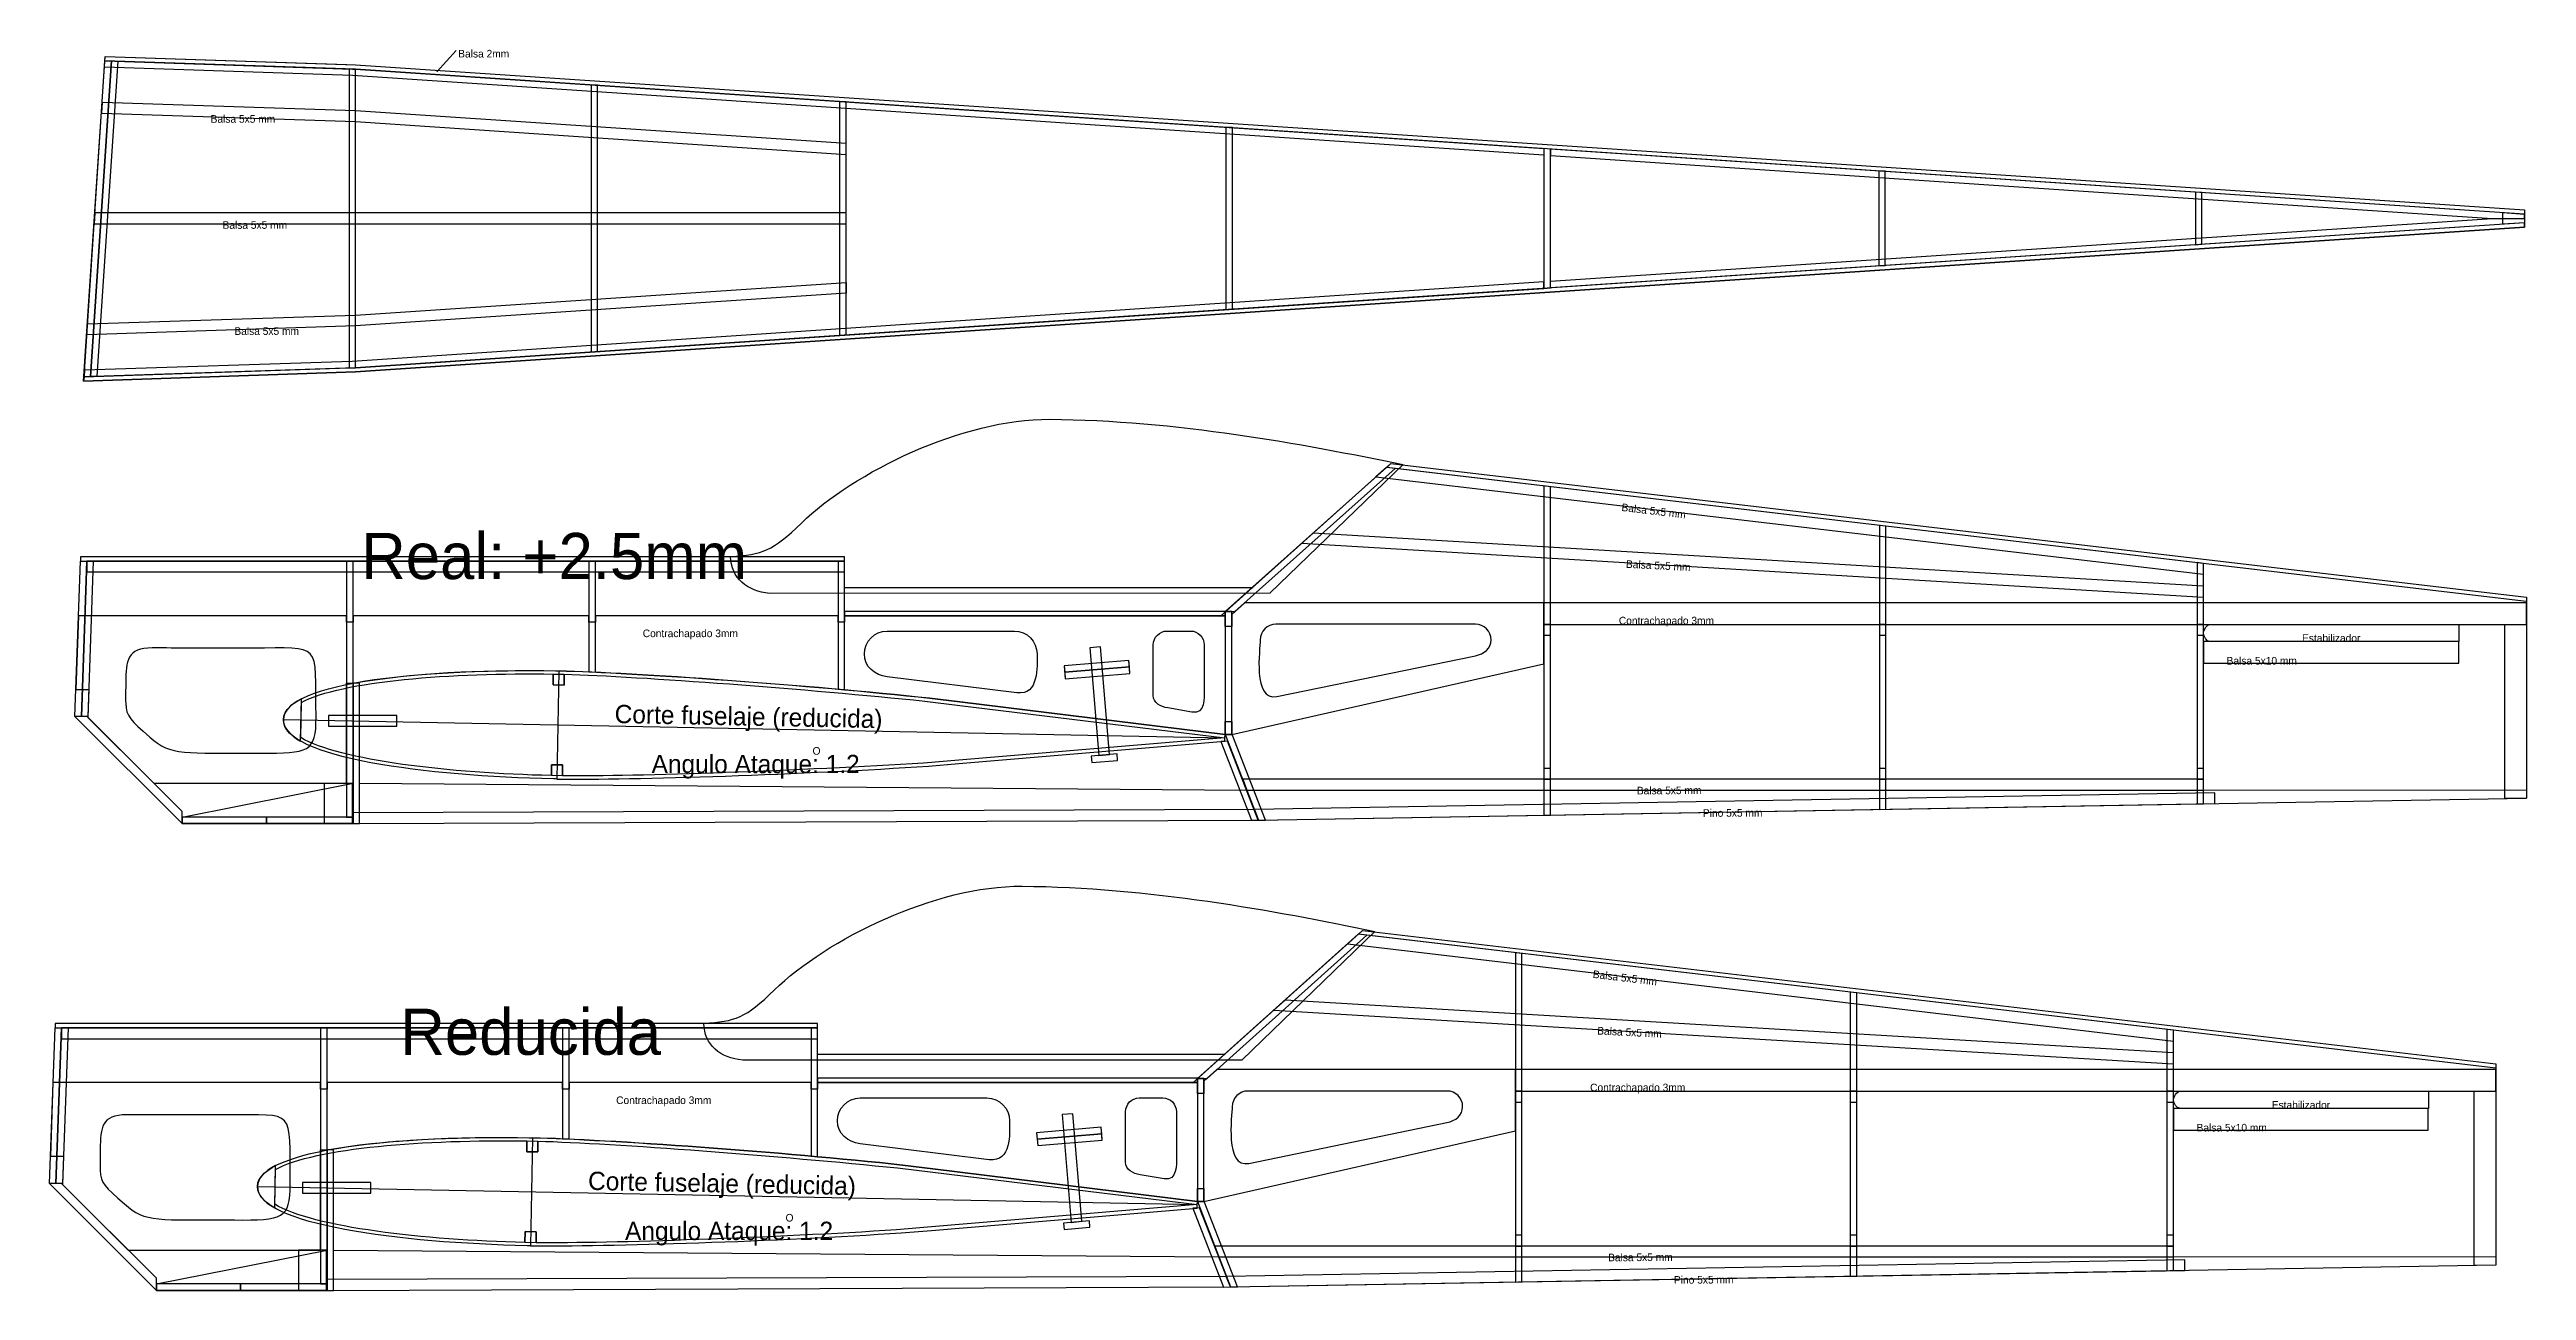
# Model space of a CAD drawing. Header units: centimetres. Extents: x -507 to 639, y -279 to 295.
import ezdxf

# ---------------------------------------------------------------- set-up
doc = ezdxf.new("R2010")
doc.units = ezdxf.units.CM
doc.header["$MEASUREMENT"] = 0
doc.layers.add('Cuadernas', color=7, linetype='Continuous')
doc.layers.add('planta', color=7, linetype='Continuous')

msp = doc.modelspace()

# ---------------------------------------------------------------- texts
at = {"layer": 'Cuadernas', "attachment_point": 1}
for s, insert, char_height in [('\\fAvantGarde Bk BT;Balsa 2mm', (-317.9, 295), 3.528), ('\\fAvantGarde Bk BT;Balsa 5x5 mm', (-432.5, 264.8), 3.528), ('\\fAvantGarde Bk BT;Balsa 5x5 mm', (-427, 215.7), 3.528), ('\\fAvantGarde Bk BT;Balsa 5x5 mm', (-421.5, 166.6), 3.528), ('\\fAvantGarde Bk BT;Real: +2.5mm', (-362.8, 71.4), 21.361), ('\\fAvantGarde Bk BT;Contrachapado 3mm', (-232.5, 26.7), 3.528), ('\\fAvantGarde Bk BT;Contrachapado 3mm', (219.3, 32.6), 3.528), ('\\fAvantGarde Bk BT;Estabilizador', (535.5, 24.5), 3.528), ('\\fAvantGarde Bk BT;Balsa 5x10 mm', (500.6, 14), 3.528), ('\\fAvantGarde Bk BT;Angulo Ataque: 1.2', (-228.4, -31.3), 8.467), ('\\fAvantGarde Bk BT;O', (-153.9, -27.7), 3.547), ('\\fAvantGarde Bk BT;Reducida', (-344.7, -148.8), 21.361), ('\\fAvantGarde Bk BT;Contrachapado 3mm', (206, -183.5), 3.528), ('\\fAvantGarde Bk BT;Contrachapado 3mm', (-244.8, -189.4), 3.528), ('\\fAvantGarde Bk BT;Estabilizador', (521.5, -191.6), 3.528), ('\\fAvantGarde Bk BT;Balsa 5x10 mm', (486.7, -202.1), 3.528), ('\\fAvantGarde Bk BT;Angulo Ataque: 1.2', (-240.7, -247.4), 8.467), ('\\fAvantGarde Bk BT;O', (-166.4, -243.8), 3.547)]:
    msp.add_mtext(s, dxfattribs=dict(at, insert=insert, char_height=char_height))
for s, insert, char_height, rotation in [('\\fAvantGarde Bk BT;Balsa 5x5 mm', (220.8, 85.1), 3.528, 353.2107), ('\\fAvantGarde Bk BT;Balsa 5x5 mm', (222.7, 58.8), 3.528, 357.1499), ('\\fAvantGarde Bk BT;Corte fuselaje (reducida)', (-245.4, -8.1), 8.467, 358.8892), ('\\fAvantGarde Bk BT;Balsa 5x5 mm', (227.6, -46.1), 3.528, 0.3696), ('\\fAvantGarde Bk BT;Pino 5x5 mm', (258.2, -56.5), 3.528, 0.3696), ('\\fAvantGarde Bk BT;Balsa 5x5 mm', (207.5, -131), 3.528, 353.196), ('\\fAvantGarde Bk BT;Balsa 5x5 mm', (209.4, -157.2), 3.528, 357.1437), ('\\fAvantGarde Bk BT;Corte fuselaje (reducida)', (-257.7, -224.2), 8.467, 358.8868), ('\\fAvantGarde Bk BT;Balsa 5x5 mm', (214.3, -262.2), 3.528, 0.3704), ('\\fAvantGarde Bk BT;Pino 5x5 mm', (244.8, -272.6), 3.528, 0.3704)]:
    msp.add_mtext(s, dxfattribs=dict(at, insert=insert, char_height=char_height, rotation=rotation))

# ---------------------------------------------------------------- linework, layer by layer
at = {"layer": 'Cuadernas'}
for points in [[(-139.1, 33.1), (37.1, 33.1), (37.1, 35.1), (-139.1, 35.1), (-139.1, 33.1)], [(184.6, 24.1), (187.6, 24.1), (187.6, 29.1), (184.6, 29.1), (184.6, 24.1)], [(339.9, 24.1), (342.9, 24.1), (342.9, 29.1), (339.9, 29.1), (339.9, 24.1)], [(486.9, 24.1), (489.9, 24.1), (489.9, 29.1), (486.9, 29.1), (486.9, 24.1)], [(489.9, 11.1), (608.1, 11.1), (608.1, 21.1), (489.9, 21.1), (489.9, 11.1)], [(-366.6, -63.1), (-363.6, -63.1), (-363.6, 1.9), (-366.6, 1.9), (-366.6, -63.1)], [(-377.9, -18.1), (-346.3, -18.1), (-346.3, -13.1), (-377.9, -13.1), (-377.9, -18.1)], [(-379.9, -63.1), (-366.8, -63.1), (-366.8, -44.5), (-379.9, -44.5), (-379.9, -63.1)], [(184.6, -42.6), (187.6, -42.6), (187.6, -37.6), (184.6, -37.6), (184.6, -42.6)], [(339.9, -42.6), (342.9, -42.6), (342.9, -37.6), (339.9, -37.6), (339.9, -42.6)], [(486.9, -42.6), (489.9, -42.6), (489.9, -37.6), (486.9, -37.6), (486.9, -42.6)], [(-445.6, -63.1), (-406.7, -63.1), (-406.7, -60.1), (-445.6, -60.1), (-445.6, -63.1)], [(-406.7, -63.1), (-366.6, -63.1), (-366.6, -60.1), (-406.7, -60.1), (-406.7, -63.1)], [(-151.6, -183), (24.2, -183), (24.2, -181), (-151.6, -181), (-151.6, -183)], [(171.4, -192), (174.4, -192), (174.4, -187), (171.4, -187), (171.4, -192)], [(326.4, -192), (329.4, -192), (329.4, -187), (326.4, -187), (326.4, -192)], [(473, -192), (476, -192), (476, -187), (473, -187), (473, -192)], [(476, -205), (593.9, -205), (593.9, -195), (476, -195), (476, -205)], [(-378.6, -279.2), (-375.6, -279.2), (-375.6, -214.2), (-378.6, -214.2), (-378.6, -279.2)], [(-389.9, -234.2), (-358.3, -234.2), (-358.3, -229.2), (-389.9, -229.2), (-389.9, -234.2)], [(-391.9, -279.2), (-378.8, -279.2), (-378.8, -260.6), (-391.9, -260.6), (-391.9, -279.2)], [(171.4, -258.7), (174.4, -258.7), (174.4, -253.7), (171.4, -253.7), (171.4, -258.7)], [(326.4, -258.7), (329.4, -258.7), (329.4, -253.7), (326.4, -253.7), (326.4, -258.7)], [(473, -258.7), (476, -258.7), (476, -253.7), (473, -253.7), (473, -258.7)], [(-457.5, -279.2), (-418.6, -279.2), (-418.6, -276.2), (-457.5, -276.2), (-457.5, -279.2)], [(-418.6, -279.2), (-378.6, -279.2), (-378.6, -276.2), (-418.6, -276.2), (-418.6, -279.2)]]:
    msp.add_lwpolyline(points, close=True, dxfattribs=at)
at = {"layer": 'Cuadernas', "color": 254}
for points in [[(184.6, 29.1), (639.4, 29.1), (639.4, 39.1), (184.6, 39.1), (184.6, 29.1)], [(171.4, -187), (625.2, -187), (625.2, -177), (171.4, -177), (171.4, -187)]]:
    msp.add_lwpolyline(points, close=True, dxfattribs=at)
at = {"layer": 'Cuadernas'}
for points in [[(-327.8, 284.9), (-327.8, 284.9), (-318.8, 294.7), (-318.8, 294.7)], [(34.8, 32.8), (34.8, 32.8), (113.8, 103.5), (113.8, 103.5)], [(113.8, 103.5), (113.8, 103.5), (639.4, 41.7), (639.4, 41.7)], [(50, 46), (50, 46), (-139.1, 46), (-139.1, 46)], [(639.4, 41.7), (639.4, 41.7), (639.4, -51.4), (639.4, -51.4)], [(-271.3, 7.5), (-271.3, 7.5), (-272.3, -42.5), (-272.3, -42.5)], [(-398.8, -15), (-398.8, -15), (37, -23.5), (37, -23.5)], [(-363.6, -44.4), (-363.6, -44.4), (47.1, -47.6), (47.1, -47.6)], [(52.5, -61.6), (52.5, -61.6), (639.4, -51.4), (639.4, -51.4)], [(489.9, -47.6), (489.9, -47.6), (639.4, -47.5), (639.4, -47.5)], [(21.9, -183.2), (21.9, -183.2), (100.7, -112.6), (100.7, -112.6)], [(100.7, -112.6), (100.7, -112.6), (625.2, -174.3), (625.2, -174.3)], [(37.1, -170), (37.1, -170), (-151.6, -170), (-151.6, -170)], [(625.2, -174.3), (625.2, -174.3), (625.2, -267.4), (625.2, -267.4)], [(-283.5, -208.6), (-283.5, -208.6), (-284.5, -258.5), (-284.5, -258.5)], [(-410.8, -231.1), (-410.8, -231.1), (24.1, -239.5), (24.1, -239.5)], [(-375.6, -260.5), (-375.6, -260.5), (34.1, -263.7), (34.1, -263.7)], [(476, -263.7), (476, -263.7), (625.2, -263.5), (625.2, -263.5)], [(39.6, -277.6), (39.6, -277.6), (625.2, -267.4), (625.2, -267.4)]]:
    msp.add_open_spline(points, degree=3, dxfattribs=at)
at = {"layer": 'Cuadernas', "color": 254}
for points, knots in [([(187.6, 246.1), (187.6, 246.1), (187.6, 249.1), (187.6, 249.1), (187.6, 249.1), (187.6, 249.1), (638.4, 219), (638.4, 219), (638.4, 219), (638.4, 219), (638.4, 217), (638.4, 217), (638.4, 217), (638.4, 217), (623.5, 217), (623.5, 217), (623.5, 217), (623.5, 217), (187.6, 246.1), (187.6, 246.1)], [0, 0, 0, 0, 0.2, 0.2, 0.2, 0.2, 0.4, 0.4, 0.4, 0.4, 0.6, 0.6, 0.6, 0.6, 0.8, 0.8, 0.8, 0.8, 1, 1, 1, 1]), ([(187.6, 187.9), (187.6, 187.9), (187.6, 184.9), (187.6, 184.9), (187.6, 184.9), (187.6, 184.9), (638.4, 215), (638.4, 215), (638.4, 215), (638.4, 215), (638.4, 217), (638.4, 217), (638.4, 217), (638.4, 217), (623.5, 217), (623.5, 217), (623.5, 217), (623.5, 217), (187.6, 187.9), (187.6, 187.9)], [0, 0, 0, 0, 0.2, 0.2, 0.2, 0.2, 0.4, 0.4, 0.4, 0.4, 0.6, 0.6, 0.6, 0.6, 0.8, 0.8, 0.8, 0.8, 1, 1, 1, 1]), ([(37.1, -21.9), (37.1, -21.9), (-85.7, -6.8), (-85.7, -6.8), (-85.7, -6.8), (-85.7, -6.8), (-99.7, -5.1), (-99.7, -5.1), (-99.7, -5.1), (-155.1, 1), (-236.7, 6.7), (-271.1, 7.6), (-271.1, 7.6), (-271.7, 7.6), (-272.2, 7.6), (-272.7, 7.6), (-272.7, 7.6), (-305.7, 8.2), (-341.6, 6.6), (-366.6, 1.9), (-366.6, 1.9), (-366.6, 1.9), (-369.6, 1.9), (-369.6, 1.9), (-369.6, 1.9), (-369.6, 1.9), (-369.6, -44.4), (-369.6, -44.4), (-369.6, -44.4), (-369.6, -44.4), (-458.8, -44.4), (-458.8, -44.4), (-458.8, -44.4), (-458.8, -44.4), (-489.3, -14), (-489.3, -14), (-489.3, -14), (-489.3, -14), (-488.9, -1), (-488.9, -1), (-488.9, -1), (-488.9, -1), (-494.9, -1), (-494.9, -1), (-494.9, -1), (-494.9, -1), (-493.7, 33.1), (-493.7, 33.1), (-493.7, 33.1), (-493.7, 33.1), (-369.6, 33.1), (-369.6, 33.1), (-369.6, 33.1), (-369.6, 33.1), (-369.6, 30.1), (-369.6, 30.1), (-369.6, 30.1), (-369.6, 30.1), (-366.6, 30.1), (-366.6, 30.1), (-366.6, 30.1), (-366.6, 30.1), (-366.6, 33.1), (-366.6, 33.1), (-366.6, 33.1), (-366.6, 33.1), (-257.4, 33.1), (-257.4, 33.1), (-257.4, 33.1), (-257.4, 33.1), (-257.4, 30.1), (-257.4, 30.1), (-257.4, 30.1), (-257.4, 30.1), (-254.4, 30.1), (-254.4, 30.1), (-254.4, 30.1), (-254.4, 30.1), (-254.4, 33.1), (-254.4, 33.1), (-254.4, 33.1), (-254.4, 33.1), (-142.1, 33.1), (-142.1, 33.1), (-142.1, 33.1), (-142.1, 33.1), (-142.1, 30.1), (-142.1, 30.1), (-142.1, 30.1), (-142.1, 30.1), (-139.1, 30.1), (-139.1, 30.1), (-139.1, 30.1), (-139.1, 30.1), (-139.1, 33.1), (-139.1, 33.1), (-139.1, 33.1), (-139.1, 33.1), (37.1, 33.1), (37.1, 33.1), (37.1, 33.1), (37.1, 33.1), (37.1, 28.1), (37.1, 28.1), (37.1, 28.1), (37.1, 28.1), (40.1, 28.1), (40.1, 28.1), (40.1, 28.1), (40.1, 28.1), (40.1, 33.7), (40.1, 33.7), (40.1, 33.7), (40.1, 33.7), (46.2, 39.1), (46.2, 39.1), (46.2, 39.1), (46.2, 39.1), (184.6, 39.1), (184.6, 39.1), (184.6, 39.1), (184.6, 39.1), (184.6, 10.8), (184.6, 10.8), (184.6, 10.8), (184.6, 10.8), (40.1, -21.9), (40.1, -21.9), (40.1, -21.9), (40.1, -21.9), (40.1, -15.9), (40.1, -15.9), (40.1, -15.9), (40.1, -15.9), (37.1, -15.9), (37.1, -15.9), (37.1, -15.9), (37.1, -15.9), (37.1, -21.9), (37.1, -21.9)], [0, 0, 0, 0, 0.028571, 0.028571, 0.028571, 0.028571, 0.057143, 0.057143, 0.057143, 0.057143, 0.085714, 0.085714, 0.085714, 0.085714, 0.114286, 0.114286, 0.114286, 0.114286, 0.142857, 0.142857, 0.142857, 0.142857, 0.171429, 0.171429, 0.171429, 0.171429, 0.2, 0.2, 0.2, 0.2, 0.228571, 0.228571, 0.228571, 0.228571, 0.257143, 0.257143, 0.257143, 0.257143, 0.285714, 0.285714, 0.285714, 0.285714, 0.314286, 0.314286, 0.314286, 0.314286, 0.342857, 0.342857, 0.342857, 0.342857, 0.371429, 0.371429, 0.371429, 0.371429, 0.4, 0.4, 0.4, 0.4, 0.428571, 0.428571, 0.428571, 0.428571, 0.457143, 0.457143, 0.457143, 0.457143, 0.485714, 0.485714, 0.485714, 0.485714, 0.514286, 0.514286, 0.514286, 0.514286, 0.542857, 0.542857, 0.542857, 0.542857, 0.571429, 0.571429, 0.571429, 0.571429, 0.6, 0.6, 0.6, 0.6, 0.628571, 0.628571, 0.628571, 0.628571, 0.657143, 0.657143, 0.657143, 0.657143, 0.685714, 0.685714, 0.685714, 0.685714, 0.714286, 0.714286, 0.714286, 0.714286, 0.742857, 0.742857, 0.742857, 0.742857, 0.771429, 0.771429, 0.771429, 0.771429, 0.8, 0.8, 0.8, 0.8, 0.828571, 0.828571, 0.828571, 0.828571, 0.857143, 0.857143, 0.857143, 0.857143, 0.885714, 0.885714, 0.885714, 0.885714, 0.914286, 0.914286, 0.914286, 0.914286, 0.942857, 0.942857, 0.942857, 0.942857, 0.971429, 0.971429, 0.971429, 0.971429, 1, 1, 1, 1]), ([(-60.5, 26), (-60.5, 26), (-119.4, 26), (-119.4, 26), (-119.4, 26), (-125.2, 26), (-129.9, 21.2), (-129.9, 15.4), (-129.9, 15.4), (-129.9, 15.4), (-129.9, 15.4), (-129.9, 15.4), (-129.9, 15.4), (-129.9, 9.5), (-125.1, 5.5), (-119.4, 4.8), (-119.4, 4.8), (-119.4, 4.8), (-59.4, -2.6), (-59.4, -2.6), (-59.4, -2.6), (-49, -3.9), (-50, 9.5), (-50, 15.4), (-50, 15.4), (-50, 15.4), (-50, 15.4), (-50, 15.4), (-50, 15.4), (-50, 21.2), (-54.7, 26), (-60.5, 26)], [0, 0, 0, 0, 0.125, 0.125, 0.125, 0.125, 0.25, 0.25, 0.25, 0.25, 0.375, 0.375, 0.375, 0.375, 0.5, 0.5, 0.5, 0.5, 0.625, 0.625, 0.625, 0.625, 0.75, 0.75, 0.75, 0.75, 0.875, 0.875, 0.875, 0.875, 1, 1, 1, 1]), ([(21.1, 26), (21.1, 26), (10.2, 26), (10.2, 26), (10.2, 26), (6.7, 26), (3.8, 23.1), (3.8, 19.6), (3.8, 19.6), (3.8, 19.6), (3.8, -3.8), (3.8, -3.8), (3.8, -3.8), (3.8, -7.2), (7.2, -9.1), (10.6, -9.6), (10.6, -9.6), (10.6, -9.6), (21.7, -11.6), (21.7, -11.6), (21.7, -11.6), (28, -12.6), (27.4, -4.7), (27.4, -1.3), (27.4, -1.3), (27.4, -1.3), (27.4, 19.6), (27.4, 19.6), (27.4, 19.6), (27.4, 23.1), (24.6, 26), (21.1, 26)], [0, 0, 0, 0, 0.125, 0.125, 0.125, 0.125, 0.25, 0.25, 0.25, 0.25, 0.375, 0.375, 0.375, 0.375, 0.5, 0.5, 0.5, 0.5, 0.625, 0.625, 0.625, 0.625, 0.75, 0.75, 0.75, 0.75, 0.875, 0.875, 0.875, 0.875, 1, 1, 1, 1]), ([(60.6, 29.2), (60.6, 29.2), (152.9, 29.2), (152.9, 29.2), (152.9, 29.2), (156.9, 29.2), (160.2, 25.9), (160.2, 21.9), (160.2, 21.9), (160.2, 21.9), (160.2, 21.9), (160.2, 21.9), (160.2, 21.9), (160.2, 17.9), (156.8, 15.4), (152.9, 14.6), (152.9, 14.6), (152.9, 14.6), (61, -4.3), (61, -4.3), (61, -4.3), (49.6, -6.6), (53.3, 17.9), (53.3, 21.9), (53.3, 21.9), (53.3, 21.9), (53.3, 21.9), (53.3, 21.9), (53.3, 21.9), (53.3, 25.9), (56.5, 29.2), (60.6, 29.2)], [0, 0, 0, 0, 0.125, 0.125, 0.125, 0.125, 0.25, 0.25, 0.25, 0.25, 0.375, 0.375, 0.375, 0.375, 0.5, 0.5, 0.5, 0.5, 0.625, 0.625, 0.625, 0.625, 0.75, 0.75, 0.75, 0.75, 0.875, 0.875, 0.875, 0.875, 1, 1, 1, 1]), ([(629.4, -51.5), (629.4, -51.5), (639.4, -51.4), (639.4, -51.4), (639.4, -51.4), (639.4, -51.4), (639.4, 29.1), (639.4, 29.1), (639.4, 29.1), (639.4, 29.1), (629.4, 29.1), (629.4, 29.1), (629.4, 29.1), (629.4, 29.1), (629.4, -51.5), (629.4, -51.5)], [0, 0, 0, 0, 0.25, 0.25, 0.25, 0.25, 0.5, 0.5, 0.5, 0.5, 0.75, 0.75, 0.75, 0.75, 1, 1, 1, 1]), ([(-459.5, 18.2), (-453.5, 18.2), (-448.2, 18.1), (-440.9, 18.1), (-440.9, 18.1), (-432.8, 18.1), (-423.6, 18.1), (-413.3, 18.1), (-413.3, 18.1), (-380.5, 18.1), (-384.1, 21.6), (-383.7, -13.9), (-383.7, -13.9), (-383.6, -30), (-387.1, -30.7), (-409.6, -30.5), (-409.6, -30.5), (-445, -30.3), (-450.7, -32), (-460.6, -23.1), (-460.6, -23.1), (-469.6, -15.1), (-471.6, -13.6), (-471.8, -7.5), (-471.8, -7.5), (-471.9, -4.3), (-471.8, -1), (-471.8, 2.2), (-471.8, 2.2), (-471.6, 12.2), (-471.3, 18.2), (-459.5, 18.2)], [0, 0, 0, 0, 0.125, 0.125, 0.125, 0.125, 0.25, 0.25, 0.25, 0.25, 0.375, 0.375, 0.375, 0.375, 0.5, 0.5, 0.5, 0.5, 0.625, 0.625, 0.625, 0.625, 0.75, 0.75, 0.75, 0.75, 0.875, 0.875, 0.875, 0.875, 1, 1, 1, 1]), ([(-37.4, 9.9), (-37.4, 9.9), (-7.5, 12.4), (-7.5, 12.4), (-7.5, 12.4), (-7.5, 12.4), (-7, 6.4), (-7, 6.4), (-7, 6.4), (-7, 6.4), (-36.9, 3.9), (-36.9, 3.9), (-36.9, 3.9), (-36.9, 3.9), (-37.4, 9.9), (-37.4, 9.9)], [0, 0, 0, 0, 0.25, 0.25, 0.25, 0.25, 0.5, 0.5, 0.5, 0.5, 0.75, 0.75, 0.75, 0.75, 1, 1, 1, 1]), ([(-268.8, 6), (-268.8, 6), (-273.9, 6.1), (-273.9, 6.1), (-273.9, 6.1), (-273.9, 6.1), (-274, 1.1), (-274, 1.1), (-274, 1.1), (-274, 1.1), (-268.9, 1), (-268.9, 1), (-268.9, 1), (-268.9, 1), (-268.8, 6), (-268.8, 6)], [0, 0, 0, 0, 0.25, 0.25, 0.25, 0.25, 0.5, 0.5, 0.5, 0.5, 0.75, 0.75, 0.75, 0.75, 1, 1, 1, 1]), ([(-390.9, -25), (-396, -22), (-398.9, -18.7), (-398.8, -15), (-398.8, -15), (-398.8, -11.3), (-395.8, -8.1), (-390.5, -5.4), (-390.5, -5.4), (-390.5, -5.4), (-390.9, -25), (-390.9, -25)], [0, 0, 0, 0, 0.333333, 0.333333, 0.333333, 0.333333, 0.666667, 0.666667, 0.666667, 0.666667, 1, 1, 1, 1]), ([(-269.6, -36), (-269.6, -36), (-274.7, -35.9), (-274.7, -35.9), (-274.7, -35.9), (-274.7, -35.9), (-274.8, -40.9), (-274.8, -40.9), (-274.8, -40.9), (-274.8, -40.9), (-269.7, -41), (-269.7, -41), (-269.7, -41), (-269.7, -41), (-269.6, -36), (-269.6, -36)], [0, 0, 0, 0, 0.25, 0.25, 0.25, 0.25, 0.5, 0.5, 0.5, 0.5, 0.75, 0.75, 0.75, 0.75, 1, 1, 1, 1]), ([(24.2, -238), (24.2, -238), (-98.3, -222.9), (-98.3, -222.9), (-98.3, -222.9), (-98.3, -222.9), (-112.3, -221.2), (-112.3, -221.2), (-112.3, -221.2), (-167.5, -215.1), (-249, -209.4), (-283.4, -208.5), (-283.4, -208.5), (-283.9, -208.5), (-284.4, -208.5), (-285, -208.5), (-285, -208.5), (-317.9, -207.9), (-353.7, -209.5), (-378.6, -214.2), (-378.6, -214.2), (-378.6, -214.2), (-381.6, -214.2), (-381.6, -214.2), (-381.6, -214.2), (-381.6, -214.2), (-381.6, -260.5), (-381.6, -260.5), (-381.6, -260.5), (-381.6, -260.5), (-470.6, -260.5), (-470.6, -260.5), (-470.6, -260.5), (-470.6, -260.5), (-501.1, -230.1), (-501.1, -230.1), (-501.1, -230.1), (-501.1, -230.1), (-500.6, -217.1), (-500.6, -217.1), (-500.6, -217.1), (-500.6, -217.1), (-506.6, -217.1), (-506.6, -217.1), (-506.6, -217.1), (-506.6, -217.1), (-505.5, -183), (-505.5, -183), (-505.5, -183), (-505.5, -183), (-381.6, -183), (-381.6, -183), (-381.6, -183), (-381.6, -183), (-381.6, -186), (-381.6, -186), (-381.6, -186), (-381.6, -186), (-378.6, -186), (-378.6, -186), (-378.6, -186), (-378.6, -186), (-378.6, -183), (-378.6, -183), (-378.6, -183), (-378.6, -183), (-269.6, -183), (-269.6, -183), (-269.6, -183), (-269.6, -183), (-269.6, -186), (-269.6, -186), (-269.6, -186), (-269.6, -186), (-266.6, -186), (-266.6, -186), (-266.6, -186), (-266.6, -186), (-266.6, -183), (-266.6, -183), (-266.6, -183), (-266.6, -183), (-154.6, -183), (-154.6, -183), (-154.6, -183), (-154.6, -183), (-154.6, -186), (-154.6, -186), (-154.6, -186), (-154.6, -186), (-151.6, -186), (-151.6, -186), (-151.6, -186), (-151.6, -186), (-151.6, -183), (-151.6, -183), (-151.6, -183), (-151.6, -183), (24.2, -183), (24.2, -183), (24.2, -183), (24.2, -183), (24.2, -188), (24.2, -188), (24.2, -188), (24.2, -188), (27.2, -188), (27.2, -188), (27.2, -188), (27.2, -188), (27.2, -182.4), (27.2, -182.4), (27.2, -182.4), (27.2, -182.4), (33.2, -177), (33.2, -177), (33.2, -177), (33.2, -177), (171.4, -177), (171.4, -177), (171.4, -177), (171.4, -177), (171.4, -205.3), (171.4, -205.3), (171.4, -205.3), (171.4, -205.3), (27.2, -238), (27.2, -238), (27.2, -238), (27.2, -238), (27.2, -232), (27.2, -232), (27.2, -232), (27.2, -232), (24.2, -232), (24.2, -232), (24.2, -232), (24.2, -232), (24.2, -238), (24.2, -238)], [0, 0, 0, 0, 0.028571, 0.028571, 0.028571, 0.028571, 0.057143, 0.057143, 0.057143, 0.057143, 0.085714, 0.085714, 0.085714, 0.085714, 0.114286, 0.114286, 0.114286, 0.114286, 0.142857, 0.142857, 0.142857, 0.142857, 0.171429, 0.171429, 0.171429, 0.171429, 0.2, 0.2, 0.2, 0.2, 0.228571, 0.228571, 0.228571, 0.228571, 0.257143, 0.257143, 0.257143, 0.257143, 0.285714, 0.285714, 0.285714, 0.285714, 0.314286, 0.314286, 0.314286, 0.314286, 0.342857, 0.342857, 0.342857, 0.342857, 0.371429, 0.371429, 0.371429, 0.371429, 0.4, 0.4, 0.4, 0.4, 0.428571, 0.428571, 0.428571, 0.428571, 0.457143, 0.457143, 0.457143, 0.457143, 0.485714, 0.485714, 0.485714, 0.485714, 0.514286, 0.514286, 0.514286, 0.514286, 0.542857, 0.542857, 0.542857, 0.542857, 0.571429, 0.571429, 0.571429, 0.571429, 0.6, 0.6, 0.6, 0.6, 0.628571, 0.628571, 0.628571, 0.628571, 0.657143, 0.657143, 0.657143, 0.657143, 0.685714, 0.685714, 0.685714, 0.685714, 0.714286, 0.714286, 0.714286, 0.714286, 0.742857, 0.742857, 0.742857, 0.742857, 0.771429, 0.771429, 0.771429, 0.771429, 0.8, 0.8, 0.8, 0.8, 0.828571, 0.828571, 0.828571, 0.828571, 0.857143, 0.857143, 0.857143, 0.857143, 0.885714, 0.885714, 0.885714, 0.885714, 0.914286, 0.914286, 0.914286, 0.914286, 0.942857, 0.942857, 0.942857, 0.942857, 0.971429, 0.971429, 0.971429, 0.971429, 1, 1, 1, 1]), ([(-471.3, -197.9), (-465.3, -197.9), (-460, -198), (-452.8, -198), (-452.8, -198), (-444.7, -198), (-435.5, -198), (-425.2, -198), (-425.2, -198), (-392.5, -198), (-396, -194.5), (-395.7, -230), (-395.7, -230), (-395.6, -246.1), (-399.1, -246.7), (-421.5, -246.6), (-421.5, -246.6), (-456.9, -246.4), (-462.5, -248), (-472.4, -239.2), (-472.4, -239.2), (-481.4, -231.2), (-483.4, -229.7), (-483.6, -223.6), (-483.6, -223.6), (-483.7, -220.4), (-483.6, -217.1), (-483.6, -213.9), (-483.6, -213.9), (-483.4, -203.8), (-483.1, -197.9), (-471.3, -197.9)], [0, 0, 0, 0, 0.125, 0.125, 0.125, 0.125, 0.25, 0.25, 0.25, 0.25, 0.375, 0.375, 0.375, 0.375, 0.5, 0.5, 0.5, 0.5, 0.625, 0.625, 0.625, 0.625, 0.75, 0.75, 0.75, 0.75, 0.875, 0.875, 0.875, 0.875, 1, 1, 1, 1]), ([(-73.2, -190.1), (-73.2, -190.1), (-131.9, -190.1), (-131.9, -190.1), (-131.9, -190.1), (-137.7, -190.1), (-142.4, -194.9), (-142.4, -200.7), (-142.4, -200.7), (-142.4, -200.7), (-142.4, -200.7), (-142.4, -200.7), (-142.4, -200.7), (-142.4, -206.5), (-137.7, -210.6), (-131.9, -211.3), (-131.9, -211.3), (-131.9, -211.3), (-72.1, -218.7), (-72.1, -218.7), (-72.1, -218.7), (-61.7, -219.9), (-62.7, -206.5), (-62.7, -200.7), (-62.7, -200.7), (-62.7, -200.7), (-62.7, -200.7), (-62.7, -200.7), (-62.7, -200.7), (-62.7, -194.9), (-67.4, -190.1), (-73.2, -190.1)], [0, 0, 0, 0, 0.125, 0.125, 0.125, 0.125, 0.25, 0.25, 0.25, 0.25, 0.375, 0.375, 0.375, 0.375, 0.5, 0.5, 0.5, 0.5, 0.625, 0.625, 0.625, 0.625, 0.75, 0.75, 0.75, 0.75, 0.875, 0.875, 0.875, 0.875, 1, 1, 1, 1]), ([(8.2, -190.1), (8.2, -190.1), (-2.7, -190.1), (-2.7, -190.1), (-2.7, -190.1), (-6.1, -190.1), (-9, -193), (-9, -196.5), (-9, -196.5), (-9, -196.5), (-9, -219.8), (-9, -219.8), (-9, -219.8), (-9, -223.3), (-5.6, -225.1), (-2.2, -225.7), (-2.2, -225.7), (-2.2, -225.7), (8.8, -227.6), (8.8, -227.6), (8.8, -227.6), (15.1, -228.7), (14.5, -220.8), (14.5, -217.3), (14.5, -217.3), (14.5, -217.3), (14.5, -196.5), (14.5, -196.5), (14.5, -196.5), (14.5, -193), (11.7, -190.1), (8.2, -190.1)], [0, 0, 0, 0, 0.125, 0.125, 0.125, 0.125, 0.25, 0.25, 0.25, 0.25, 0.375, 0.375, 0.375, 0.375, 0.5, 0.5, 0.5, 0.5, 0.625, 0.625, 0.625, 0.625, 0.75, 0.75, 0.75, 0.75, 0.875, 0.875, 0.875, 0.875, 1, 1, 1, 1]), ([(47.6, -186.9), (47.6, -186.9), (139.7, -186.9), (139.7, -186.9), (139.7, -186.9), (143.8, -186.9), (147, -190.2), (147, -194.2), (147, -194.2), (147, -194.2), (147, -194.2), (147, -194.2), (147, -194.2), (147, -198.2), (143.7, -200.7), (139.7, -201.5), (139.7, -201.5), (139.7, -201.5), (48.1, -220.4), (48.1, -220.4), (48.1, -220.4), (36.7, -222.7), (40.3, -198.2), (40.3, -194.2), (40.3, -194.2), (40.3, -194.2), (40.3, -194.2), (40.3, -194.2), (40.3, -194.2), (40.3, -190.2), (43.6, -186.9), (47.6, -186.9)], [0, 0, 0, 0, 0.125, 0.125, 0.125, 0.125, 0.25, 0.25, 0.25, 0.25, 0.375, 0.375, 0.375, 0.375, 0.5, 0.5, 0.5, 0.5, 0.625, 0.625, 0.625, 0.625, 0.75, 0.75, 0.75, 0.75, 0.875, 0.875, 0.875, 0.875, 1, 1, 1, 1]), ([(615.2, -267.6), (615.2, -267.6), (625.2, -267.5), (625.2, -267.5), (625.2, -267.5), (625.2, -267.5), (625.2, -187), (625.2, -187), (625.2, -187), (625.2, -187), (615.2, -187), (615.2, -187), (615.2, -187), (615.2, -187), (615.2, -267.6), (615.2, -267.6)], [0, 0, 0, 0, 0.25, 0.25, 0.25, 0.25, 0.5, 0.5, 0.5, 0.5, 0.75, 0.75, 0.75, 0.75, 1, 1, 1, 1]), ([(-50.2, -206.2), (-50.2, -206.2), (-20.3, -203.7), (-20.3, -203.7), (-20.3, -203.7), (-20.3, -203.7), (-19.8, -209.7), (-19.8, -209.7), (-19.8, -209.7), (-19.8, -209.7), (-49.7, -212.2), (-49.7, -212.2), (-49.7, -212.2), (-49.7, -212.2), (-50.2, -206.2), (-50.2, -206.2)], [0, 0, 0, 0, 0.25, 0.25, 0.25, 0.25, 0.5, 0.5, 0.5, 0.5, 0.75, 0.75, 0.75, 0.75, 1, 1, 1, 1]), ([(-281, -210.1), (-281, -210.1), (-286.1, -210), (-286.1, -210), (-286.1, -210), (-286.1, -210), (-286.2, -215), (-286.2, -215), (-286.2, -215), (-286.2, -215), (-281.1, -215.1), (-281.1, -215.1), (-281.1, -215.1), (-281.1, -215.1), (-281, -210.1), (-281, -210.1)], [0, 0, 0, 0, 0.25, 0.25, 0.25, 0.25, 0.5, 0.5, 0.5, 0.5, 0.75, 0.75, 0.75, 0.75, 1, 1, 1, 1]), ([(-402.8, -241), (-408, -238.1), (-410.9, -234.8), (-410.8, -231.1), (-410.8, -231.1), (-410.7, -227.4), (-407.7, -224.2), (-402.5, -221.4), (-402.5, -221.4), (-402.5, -221.4), (-402.8, -241), (-402.8, -241)], [0, 0, 0, 0, 0.333333, 0.333333, 0.333333, 0.333333, 0.666667, 0.666667, 0.666667, 0.666667, 1, 1, 1, 1]), ([(-281.8, -252.1), (-281.8, -252.1), (-286.9, -252), (-286.9, -252), (-286.9, -252), (-286.9, -252), (-287, -257), (-287, -257), (-287, -257), (-287, -257), (-281.9, -257.1), (-281.9, -257.1), (-281.9, -257.1), (-281.9, -257.1), (-281.8, -252.1), (-281.8, -252.1)], [0, 0, 0, 0, 0.25, 0.25, 0.25, 0.25, 0.5, 0.5, 0.5, 0.5, 0.75, 0.75, 0.75, 0.75, 1, 1, 1, 1])]:
    msp.add_open_spline(points, degree=3, knots=knots, dxfattribs=at)
at = {"layer": 'Cuadernas'}
for points, knots in [([(119.4, 103.1), (72.5, 112.7), (14.3, 123.6), (-44.2, 124), (-44.2, 124), (-84.4, 124.3), (-134.8, 99.5), (-159, 76), (-159, 76), (-172.5, 62.9), (-177.1, 61.5), (-191.8, 60.5), (-191.8, 60.5), (-191.7, 50.6), (-184.1, 44.3), (-173.8, 43.4), (-173.8, 43.4), (-173.8, 43.4), (57.7, 43.5), (57.7, 43.5), (57.7, 43.5), (57.7, 43.5), (119.4, 103.1), (119.4, 103.1)], [0, 0, 0, 0, 0.166667, 0.166667, 0.166667, 0.166667, 0.333333, 0.333333, 0.333333, 0.333333, 0.5, 0.5, 0.5, 0.5, 0.666667, 0.666667, 0.666667, 0.666667, 0.833333, 0.833333, 0.833333, 0.833333, 1, 1, 1, 1]), ([(111.9, 101.7), (111.9, 101.7), (639.4, 39.7), (639.4, 39.7), (639.4, 39.7), (639.4, 39.7), (639.4, 41.7), (639.4, 41.7), (639.4, 41.7), (639.4, 41.7), (113.8, 103.5), (113.8, 103.5), (113.8, 103.5), (113.8, 103.5), (111.9, 101.7), (111.9, 101.7)], [0, 0, 0, 0, 0.25, 0.25, 0.25, 0.25, 0.5, 0.5, 0.5, 0.5, 0.75, 0.75, 0.75, 0.75, 1, 1, 1, 1]), ([(115.7, 101.3), (115.7, 101.3), (41.6, 35), (41.6, 35), (41.6, 35), (41.6, 35), (37.1, 35), (37.1, 35), (37.1, 35), (37.1, 35), (111.8, 101.7), (111.8, 101.7), (111.8, 101.7), (111.8, 101.7), (115.7, 101.3), (115.7, 101.3)], [0, 0, 0, 0, 0.25, 0.25, 0.25, 0.25, 0.5, 0.5, 0.5, 0.5, 0.75, 0.75, 0.75, 0.75, 1, 1, 1, 1]), ([(489.9, 52.3), (489.9, 52.3), (106.8, 97.3), (106.8, 97.3), (106.8, 97.3), (106.8, 97.3), (111.8, 101.7), (111.8, 101.7), (111.8, 101.7), (111.8, 101.7), (489.9, 57.3), (489.9, 57.3), (489.9, 57.3), (489.9, 57.3), (489.9, 52.3), (489.9, 52.3)], [0, 0, 0, 0, 0.25, 0.25, 0.25, 0.25, 0.5, 0.5, 0.5, 0.5, 0.75, 0.75, 0.75, 0.75, 1, 1, 1, 1]), ([(184.6, 93.2), (184.6, 93.2), (187.6, 92.8), (187.6, 92.8), (187.6, 92.8), (187.6, 92.8), (187.6, -59.2), (187.6, -59.2), (187.6, -59.2), (187.6, -59.2), (184.6, -59.3), (184.6, -59.3), (184.6, -59.3), (184.6, -59.3), (184.6, 93.2), (184.6, 93.2)], [0, 0, 0, 0, 0.25, 0.25, 0.25, 0.25, 0.5, 0.5, 0.5, 0.5, 0.75, 0.75, 0.75, 0.75, 1, 1, 1, 1]), ([(77.8, 71.3), (77.8, 71.3), (489.9, 46.7), (489.9, 46.7), (489.9, 46.7), (489.9, 46.7), (489.9, 41.7), (489.9, 41.7), (489.9, 41.7), (489.9, 41.7), (72.6, 66.6), (72.6, 66.6), (72.6, 66.6), (72.6, 66.6), (77.8, 71.3), (77.8, 71.3)], [0, 0, 0, 0, 0.25, 0.25, 0.25, 0.25, 0.5, 0.5, 0.5, 0.5, 0.75, 0.75, 0.75, 0.75, 1, 1, 1, 1]), ([(339.9, 74.9), (339.9, 74.9), (342.9, 74.6), (342.9, 74.6), (342.9, 74.6), (342.9, 74.6), (342.9, -56.5), (342.9, -56.5), (342.9, -56.5), (342.9, -56.5), (339.9, -56.6), (339.9, -56.6), (339.9, -56.6), (339.9, -56.6), (339.9, 74.9), (339.9, 74.9)], [0, 0, 0, 0, 0.25, 0.25, 0.25, 0.25, 0.5, 0.5, 0.5, 0.5, 0.75, 0.75, 0.75, 0.75, 1, 1, 1, 1]), ([(-492.8, 58.4), (-492.8, 58.4), (-495.3, -13.6), (-495.3, -13.6), (-495.3, -13.6), (-495.3, -13.6), (-492.3, -13.6), (-492.3, -13.6), (-492.3, -13.6), (-492.3, -13.6), (-489.8, 58.4), (-489.8, 58.4), (-489.8, 58.4), (-489.8, 58.4), (-492.8, 58.4), (-492.8, 58.4)], [0, 0, 0, 0, 0.25, 0.25, 0.25, 0.25, 0.5, 0.5, 0.5, 0.5, 0.75, 0.75, 0.75, 0.75, 1, 1, 1, 1]), ([(-139.1, 58.4), (-139.1, 58.4), (-492.8, 58.4), (-492.8, 58.4), (-492.8, 58.4), (-492.8, 58.4), (-492.8, 60.4), (-492.8, 60.4), (-492.8, 60.4), (-492.8, 60.4), (-139.1, 60.4), (-139.1, 60.4), (-139.1, 60.4), (-139.1, 60.4), (-139.1, 58.4), (-139.1, 58.4)], [0, 0, 0, 0, 0.25, 0.25, 0.25, 0.25, 0.5, 0.5, 0.5, 0.5, 0.75, 0.75, 0.75, 0.75, 1, 1, 1, 1]), ([(-489.8, 58.4), (-489.8, 58.4), (-492.3, -13.6), (-492.3, -13.6), (-492.3, -13.6), (-492.3, -13.6), (-489.3, -13.6), (-489.3, -13.6), (-489.3, -13.6), (-489.3, -13.6), (-486.8, 58.4), (-486.8, 58.4), (-486.8, 58.4), (-486.8, 58.4), (-489.8, 58.4), (-489.8, 58.4)], [0, 0, 0, 0, 0.25, 0.25, 0.25, 0.25, 0.5, 0.5, 0.5, 0.5, 0.75, 0.75, 0.75, 0.75, 1, 1, 1, 1]), ([(-139.1, 53.4), (-139.1, 53.4), (-489.8, 53.4), (-489.8, 53.4), (-489.8, 53.4), (-489.8, 53.4), (-489.8, 58.4), (-489.8, 58.4), (-489.8, 58.4), (-489.8, 58.4), (-139.1, 58.4), (-139.1, 58.4), (-139.1, 58.4), (-139.1, 58.4), (-139.1, 53.4), (-139.1, 53.4)], [0, 0, 0, 0, 0.25, 0.25, 0.25, 0.25, 0.5, 0.5, 0.5, 0.5, 0.75, 0.75, 0.75, 0.75, 1, 1, 1, 1]), ([(-369.6, 58.4), (-369.6, 58.4), (-366.6, 58.4), (-366.6, 58.4), (-366.6, 58.4), (-366.6, 58.4), (-366.6, 33.1), (-366.6, 33.1), (-366.6, 33.1), (-366.6, 33.1), (-366.6, -60.1), (-366.6, -60.1), (-366.6, -60.1), (-366.6, -60.1), (-369.6, -60.1), (-369.6, -60.1), (-369.6, -60.1), (-369.6, -60.1), (-369.6, 33.1), (-369.6, 33.1), (-369.6, 33.1), (-369.6, 33.1), (-369.6, 58.4), (-369.6, 58.4)], [0, 0, 0, 0, 0.166667, 0.166667, 0.166667, 0.166667, 0.333333, 0.333333, 0.333333, 0.333333, 0.5, 0.5, 0.5, 0.5, 0.666667, 0.666667, 0.666667, 0.666667, 0.833333, 0.833333, 0.833333, 0.833333, 1, 1, 1, 1]), ([(-257.4, 58.4), (-257.4, 58.4), (-254.4, 58.4), (-254.4, 58.4), (-254.4, 58.4), (-254.4, 58.4), (-254.4, 6.9), (-254.4, 6.9), (-254.4, 6.9), (-254.4, 6.9), (-257.4, 7.1), (-257.4, 7.1), (-257.4, 7.1), (-257.4, 7.1), (-257.4, 58.4), (-257.4, 58.4)], [0, 0, 0, 0, 0.25, 0.25, 0.25, 0.25, 0.5, 0.5, 0.5, 0.5, 0.75, 0.75, 0.75, 0.75, 1, 1, 1, 1]), ([(-142.1, 58.4), (-142.1, 58.4), (-139.1, 58.4), (-139.1, 58.4), (-139.1, 58.4), (-139.1, 58.4), (-139.1, -1.2), (-139.1, -1.2), (-139.1, -1.2), (-139.1, -1.2), (-142.1, -0.9), (-142.1, -0.9), (-142.1, -0.9), (-142.1, -0.9), (-142.1, 58.4), (-142.1, 58.4)], [0, 0, 0, 0, 0.25, 0.25, 0.25, 0.25, 0.5, 0.5, 0.5, 0.5, 0.75, 0.75, 0.75, 0.75, 1, 1, 1, 1]), ([(486.9, 57.7), (486.9, 57.7), (489.9, 57.3), (489.9, 57.3), (489.9, 57.3), (489.9, 57.3), (489.9, -54), (489.9, -54), (489.9, -54), (489.9, -54), (486.9, -54), (486.9, -54), (486.9, -54), (486.9, -54), (486.9, 57.7), (486.9, 57.7)], [0, 0, 0, 0, 0.25, 0.25, 0.25, 0.25, 0.5, 0.5, 0.5, 0.5, 0.75, 0.75, 0.75, 0.75, 1, 1, 1, 1]), ([(37.1, 35), (37.1, 35), (40.1, 35), (40.1, 35), (40.1, 35), (40.1, 35), (40.1, -21.9), (40.1, -21.9), (40.1, -21.9), (40.1, -21.9), (37.1, -21.9), (37.1, -21.9), (37.1, -21.9), (37.1, -21.9), (37.1, 35), (37.1, 35)], [0, 0, 0, 0, 0.25, 0.25, 0.25, 0.25, 0.5, 0.5, 0.5, 0.5, 0.75, 0.75, 0.75, 0.75, 1, 1, 1, 1]), ([(492.7, 21.1), (492.7, 21.1), (608.1, 21.1), (608.1, 21.1), (608.1, 21.1), (608.1, 21.1), (608.1, 29.1), (608.1, 29.1), (608.1, 29.1), (608.1, 29.1), (493, 29.1), (493, 29.1), (493, 29.1), (491.5, 29.1), (489.9, 26.4), (489.9, 25), (489.9, 25), (489.9, 23.5), (491.4, 21.2), (492.7, 21.1)], [0, 0, 0, 0, 0.2, 0.2, 0.2, 0.2, 0.4, 0.4, 0.4, 0.4, 0.6, 0.6, 0.6, 0.6, 0.8, 0.8, 0.8, 0.8, 1, 1, 1, 1]), ([(-37.4, 9.9), (-37.4, 9.9), (-7.5, 12.4), (-7.5, 12.4), (-7.5, 12.4), (-7.5, 12.4), (-7.2, 9.4), (-7.2, 9.4), (-7.2, 9.4), (-7.2, 9.4), (-37.2, 6.9), (-37.2, 6.9), (-37.2, 6.9), (-37.2, 6.9), (-37.4, 9.9), (-37.4, 9.9)], [0, 0, 0, 0, 0.25, 0.25, 0.25, 0.25, 0.5, 0.5, 0.5, 0.5, 0.75, 0.75, 0.75, 0.75, 1, 1, 1, 1]), ([(-25.6, 18.3), (-25.6, 18.3), (-20.6, 18.7), (-20.6, 18.7), (-20.6, 18.7), (-20.6, 18.7), (-16.4, -31.2), (-16.4, -31.2), (-16.4, -31.2), (-16.4, -31.2), (-21.4, -31.6), (-21.4, -31.6), (-21.4, -31.6), (-21.4, -31.6), (-25.6, 18.3), (-25.6, 18.3)], [0, 0, 0, 0, 0.25, 0.25, 0.25, 0.25, 0.5, 0.5, 0.5, 0.5, 0.75, 0.75, 0.75, 0.75, 1, 1, 1, 1]), ([(-102.5, -35.1), (-102.5, -35.1), (-86.2, -33.8), (-86.2, -33.8), (-86.2, -33.8), (-86.2, -33.8), (37, -23.5), (37, -23.5), (37, -23.5), (37, -23.5), (-85.7, -8.4), (-85.7, -8.4), (-85.7, -8.4), (-85.7, -8.4), (-102, -6.4), (-102, -6.4), (-102, -6.4), (-155.9, -0.9), (-233.4, 5), (-268.8, 6), (-268.8, 6), (-268.8, 6), (-268.9, 1), (-268.9, 1), (-268.9, 1), (-268.9, 1), (-274, 1.1), (-274, 1.1), (-274, 1.1), (-274, 1.1), (-273.9, 6.1), (-273.9, 6.1), (-273.9, 6.1), (-320.6, 6.8), (-372.3, 3), (-390.5, -7.1), (-390.5, -7.1), (-390.5, -7.1), (-390.8, -23.3), (-390.8, -23.3), (-390.8, -23.3), (-373, -34), (-321.5, -39.8), (-274.8, -40.9), (-274.8, -40.9), (-274.8, -40.9), (-274.7, -35.9), (-274.7, -35.9), (-274.7, -35.9), (-274.7, -35.9), (-269.6, -36), (-269.6, -36), (-269.6, -36), (-269.6, -36), (-269.7, -41), (-269.7, -41), (-269.7, -41), (-235.7, -41.5), (-157.9, -38.6), (-102.5, -35.1)], [0, 0, 0, 0, 0.066667, 0.066667, 0.066667, 0.066667, 0.133333, 0.133333, 0.133333, 0.133333, 0.2, 0.2, 0.2, 0.2, 0.266667, 0.266667, 0.266667, 0.266667, 0.333333, 0.333333, 0.333333, 0.333333, 0.4, 0.4, 0.4, 0.4, 0.466667, 0.466667, 0.466667, 0.466667, 0.533333, 0.533333, 0.533333, 0.533333, 0.6, 0.6, 0.6, 0.6, 0.666667, 0.666667, 0.666667, 0.666667, 0.733333, 0.733333, 0.733333, 0.733333, 0.8, 0.8, 0.8, 0.8, 0.866667, 0.866667, 0.866667, 0.866667, 0.933333, 0.933333, 0.933333, 0.933333, 1, 1, 1, 1]), ([(-37.2, 6.9), (-37.2, 6.9), (-7.2, 9.4), (-7.2, 9.4), (-7.2, 9.4), (-7.2, 9.4), (-7, 6.4), (-7, 6.4), (-7, 6.4), (-7, 6.4), (-36.9, 3.9), (-36.9, 3.9), (-36.9, 3.9), (-36.9, 3.9), (-37.2, 6.9), (-37.2, 6.9)], [0, 0, 0, 0, 0.25, 0.25, 0.25, 0.25, 0.5, 0.5, 0.5, 0.5, 0.75, 0.75, 0.75, 0.75, 1, 1, 1, 1]), ([(-495.3, -13.6), (-495.3, -13.6), (-489.7, -13.6), (-489.7, -13.6), (-489.7, -13.6), (-489.7, -13.6), (-445.6, -57.5), (-445.6, -57.5), (-445.6, -57.5), (-445.6, -57.5), (-445.6, -63.1), (-445.6, -63.1), (-445.6, -63.1), (-445.6, -63.1), (-495.3, -13.6), (-495.3, -13.6)], [0, 0, 0, 0, 0.25, 0.25, 0.25, 0.25, 0.5, 0.5, 0.5, 0.5, 0.75, 0.75, 0.75, 0.75, 1, 1, 1, 1]), ([(37.1, -21.9), (37.1, -21.9), (40.3, -21.9), (40.3, -21.9), (40.3, -21.9), (40.3, -21.9), (55.8, -61.5), (55.8, -61.5), (55.8, -61.5), (55.8, -61.5), (52.5, -61.6), (52.5, -61.6), (52.5, -61.6), (52.5, -61.6), (37.1, -21.9), (37.1, -21.9)], [0, 0, 0, 0, 0.25, 0.25, 0.25, 0.25, 0.5, 0.5, 0.5, 0.5, 0.75, 0.75, 0.75, 0.75, 1, 1, 1, 1]), ([(-24.9, -31.9), (-24.9, -31.9), (-12.9, -30.9), (-12.9, -30.9), (-12.9, -30.9), (-12.9, -30.9), (-12.7, -33.9), (-12.7, -33.9), (-12.7, -33.9), (-12.7, -33.9), (-24.7, -34.9), (-24.7, -34.9), (-24.7, -34.9), (-24.7, -34.9), (-24.9, -31.9), (-24.9, -31.9)], [0, 0, 0, 0, 0.25, 0.25, 0.25, 0.25, 0.5, 0.5, 0.5, 0.5, 0.75, 0.75, 0.75, 0.75, 1, 1, 1, 1]), ([(35, -25.2), (35, -25.2), (38.1, -24.9), (38.1, -24.9), (38.1, -24.9), (38.1, -24.9), (52.4, -61.6), (52.4, -61.6), (52.4, -61.6), (52.4, -61.6), (49.2, -61.6), (49.2, -61.6), (49.2, -61.6), (49.2, -61.6), (35, -25.2), (35, -25.2)], [0, 0, 0, 0, 0.25, 0.25, 0.25, 0.25, 0.5, 0.5, 0.5, 0.5, 0.75, 0.75, 0.75, 0.75, 1, 1, 1, 1]), ([(-366.6, -63.1), (-366.6, -63.1), (-366.6, -44.4), (-366.6, -44.4), (-366.6, -44.4), (-366.6, -44.4), (-445.6, -60.1), (-445.6, -60.1), (-445.6, -60.1), (-445.6, -60.1), (-445.6, -63.1), (-445.6, -63.1), (-445.6, -63.1), (-445.6, -63.1), (-366.6, -63.1), (-366.6, -63.1)], [0, 0, 0, 0, 0.25, 0.25, 0.25, 0.25, 0.5, 0.5, 0.5, 0.5, 0.75, 0.75, 0.75, 0.75, 1, 1, 1, 1]), ([(45.2, -42.6), (45.2, -42.6), (489.9, -42.6), (489.9, -42.6), (489.9, -42.6), (489.9, -42.6), (489.9, -47.6), (489.9, -47.6), (489.9, -47.6), (489.9, -47.6), (47.1, -47.6), (47.1, -47.6), (47.1, -47.6), (47.1, -47.6), (45.2, -42.6), (45.2, -42.6)], [0, 0, 0, 0, 0.25, 0.25, 0.25, 0.25, 0.5, 0.5, 0.5, 0.5, 0.75, 0.75, 0.75, 0.75, 1, 1, 1, 1]), ([(-366.6, -58.1), (-366.6, -58.1), (50.6, -56.6), (50.6, -56.6), (50.6, -56.6), (50.6, -56.6), (52.5, -61.6), (52.5, -61.6), (52.5, -61.6), (52.5, -61.6), (-366.6, -63.1), (-366.6, -63.1), (-366.6, -63.1), (-366.6, -63.1), (-366.6, -58.1), (-366.6, -58.1)], [0, 0, 0, 0, 0.25, 0.25, 0.25, 0.25, 0.5, 0.5, 0.5, 0.5, 0.75, 0.75, 0.75, 0.75, 1, 1, 1, 1]), ([(50.6, -56.6), (50.6, -56.6), (495.1, -48.9), (495.1, -48.9), (495.1, -48.9), (495.1, -48.9), (495.2, -53.9), (495.2, -53.9), (495.2, -53.9), (495.2, -53.9), (52.5, -61.6), (52.5, -61.6), (52.5, -61.6), (52.5, -61.6), (50.6, -56.6), (50.6, -56.6)], [0, 0, 0, 0, 0.25, 0.25, 0.25, 0.25, 0.5, 0.5, 0.5, 0.5, 0.75, 0.75, 0.75, 0.75, 1, 1, 1, 1]), ([(106.3, -113), (59.5, -103.4), (1.5, -92.5), (-56.9, -92.1), (-56.9, -92.1), (-97, -91.8), (-147.3, -116.6), (-171.5, -140.1), (-171.5, -140.1), (-185, -153.2), (-189.6, -154.6), (-204.2, -155.6), (-204.2, -155.6), (-204.1, -165.5), (-196.5, -171.8), (-186.2, -172.6), (-186.2, -172.6), (-186.2, -172.6), (44.8, -172.6), (44.8, -172.6), (44.8, -172.6), (44.8, -172.6), (106.3, -113), (106.3, -113)], [0, 0, 0, 0, 0.166667, 0.166667, 0.166667, 0.166667, 0.333333, 0.333333, 0.333333, 0.333333, 0.5, 0.5, 0.5, 0.5, 0.666667, 0.666667, 0.666667, 0.666667, 0.833333, 0.833333, 0.833333, 0.833333, 1, 1, 1, 1]), ([(102.7, -114.8), (102.7, -114.8), (28.7, -181.1), (28.7, -181.1), (28.7, -181.1), (28.7, -181.1), (24.2, -181.1), (24.2, -181.1), (24.2, -181.1), (24.2, -181.1), (98.7, -114.3), (98.7, -114.3), (98.7, -114.3), (98.7, -114.3), (102.7, -114.8), (102.7, -114.8)], [0, 0, 0, 0, 0.25, 0.25, 0.25, 0.25, 0.5, 0.5, 0.5, 0.5, 0.75, 0.75, 0.75, 0.75, 1, 1, 1, 1]), ([(476, -163.8), (476, -163.8), (93.8, -118.8), (93.8, -118.8), (93.8, -118.8), (93.8, -118.8), (98.7, -114.3), (98.7, -114.3), (98.7, -114.3), (98.7, -114.3), (476, -158.8), (476, -158.8), (476, -158.8), (476, -158.8), (476, -163.8), (476, -163.8)], [0, 0, 0, 0, 0.25, 0.25, 0.25, 0.25, 0.5, 0.5, 0.5, 0.5, 0.75, 0.75, 0.75, 0.75, 1, 1, 1, 1]), ([(98.8, -114.3), (98.8, -114.3), (625.2, -176.4), (625.2, -176.4), (625.2, -176.4), (625.2, -176.4), (625.2, -174.3), (625.2, -174.3), (625.2, -174.3), (625.2, -174.3), (100.7, -112.6), (100.7, -112.6), (100.7, -112.6), (100.7, -112.6), (98.8, -114.3), (98.8, -114.3)], [0, 0, 0, 0, 0.25, 0.25, 0.25, 0.25, 0.5, 0.5, 0.5, 0.5, 0.75, 0.75, 0.75, 0.75, 1, 1, 1, 1]), ([(171.4, -122.9), (171.4, -122.9), (174.4, -123.2), (174.4, -123.2), (174.4, -123.2), (174.4, -123.2), (174.4, -275.3), (174.4, -275.3), (174.4, -275.3), (174.4, -275.3), (171.4, -275.4), (171.4, -275.4), (171.4, -275.4), (171.4, -275.4), (171.4, -122.9), (171.4, -122.9)], [0, 0, 0, 0, 0.25, 0.25, 0.25, 0.25, 0.5, 0.5, 0.5, 0.5, 0.75, 0.75, 0.75, 0.75, 1, 1, 1, 1]), ([(64.8, -144.8), (64.8, -144.8), (476, -169.3), (476, -169.3), (476, -169.3), (476, -169.3), (476, -174.3), (476, -174.3), (476, -174.3), (476, -174.3), (59.6, -149.5), (59.6, -149.5), (59.6, -149.5), (59.6, -149.5), (64.8, -144.8), (64.8, -144.8)], [0, 0, 0, 0, 0.25, 0.25, 0.25, 0.25, 0.5, 0.5, 0.5, 0.5, 0.75, 0.75, 0.75, 0.75, 1, 1, 1, 1]), ([(326.4, -141.2), (326.4, -141.2), (329.4, -141.5), (329.4, -141.5), (329.4, -141.5), (329.4, -141.5), (329.4, -272.6), (329.4, -272.6), (329.4, -272.6), (329.4, -272.6), (326.4, -272.7), (326.4, -272.7), (326.4, -272.7), (326.4, -272.7), (326.4, -141.2), (326.4, -141.2)], [0, 0, 0, 0, 0.25, 0.25, 0.25, 0.25, 0.5, 0.5, 0.5, 0.5, 0.75, 0.75, 0.75, 0.75, 1, 1, 1, 1]), ([(-504.5, -157.7), (-504.5, -157.7), (-507.1, -229.7), (-507.1, -229.7), (-507.1, -229.7), (-507.1, -229.7), (-504.1, -229.7), (-504.1, -229.7), (-504.1, -229.7), (-504.1, -229.7), (-501.5, -157.7), (-501.5, -157.7), (-501.5, -157.7), (-501.5, -157.7), (-504.5, -157.7), (-504.5, -157.7)], [0, 0, 0, 0, 0.25, 0.25, 0.25, 0.25, 0.5, 0.5, 0.5, 0.5, 0.75, 0.75, 0.75, 0.75, 1, 1, 1, 1]), ([(-151.6, -157.7), (-151.6, -157.7), (-504.5, -157.7), (-504.5, -157.7), (-504.5, -157.7), (-504.5, -157.7), (-504.5, -155.7), (-504.5, -155.7), (-504.5, -155.7), (-504.5, -155.7), (-151.6, -155.7), (-151.6, -155.7), (-151.6, -155.7), (-151.6, -155.7), (-151.6, -157.7), (-151.6, -157.7)], [0, 0, 0, 0, 0.25, 0.25, 0.25, 0.25, 0.5, 0.5, 0.5, 0.5, 0.75, 0.75, 0.75, 0.75, 1, 1, 1, 1]), ([(-501.5, -157.7), (-501.5, -157.7), (-504.1, -229.7), (-504.1, -229.7), (-504.1, -229.7), (-504.1, -229.7), (-501.1, -229.7), (-501.1, -229.7), (-501.1, -229.7), (-501.1, -229.7), (-498.5, -157.7), (-498.5, -157.7), (-498.5, -157.7), (-498.5, -157.7), (-501.5, -157.7), (-501.5, -157.7)], [0, 0, 0, 0, 0.25, 0.25, 0.25, 0.25, 0.5, 0.5, 0.5, 0.5, 0.75, 0.75, 0.75, 0.75, 1, 1, 1, 1]), ([(-151.6, -162.7), (-151.6, -162.7), (-501.5, -162.7), (-501.5, -162.7), (-501.5, -162.7), (-501.5, -162.7), (-501.5, -157.7), (-501.5, -157.7), (-501.5, -157.7), (-501.5, -157.7), (-151.6, -157.7), (-151.6, -157.7), (-151.6, -157.7), (-151.6, -157.7), (-151.6, -162.7), (-151.6, -162.7)], [0, 0, 0, 0, 0.25, 0.25, 0.25, 0.25, 0.5, 0.5, 0.5, 0.5, 0.75, 0.75, 0.75, 0.75, 1, 1, 1, 1]), ([(-381.6, -157.7), (-381.6, -157.7), (-378.6, -157.7), (-378.6, -157.7), (-378.6, -157.7), (-378.6, -157.7), (-378.6, -183), (-378.6, -183), (-378.6, -183), (-378.6, -183), (-378.6, -276.2), (-378.6, -276.2), (-378.6, -276.2), (-378.6, -276.2), (-381.6, -276.2), (-381.6, -276.2), (-381.6, -276.2), (-381.6, -276.2), (-381.6, -183), (-381.6, -183), (-381.6, -183), (-381.6, -183), (-381.6, -157.7), (-381.6, -157.7)], [0, 0, 0, 0, 0.166667, 0.166667, 0.166667, 0.166667, 0.333333, 0.333333, 0.333333, 0.333333, 0.5, 0.5, 0.5, 0.5, 0.666667, 0.666667, 0.666667, 0.666667, 0.833333, 0.833333, 0.833333, 0.833333, 1, 1, 1, 1]), ([(-269.6, -157.7), (-269.6, -157.7), (-266.6, -157.7), (-266.6, -157.7), (-266.6, -157.7), (-266.6, -157.7), (-266.6, -209.1), (-266.6, -209.1), (-266.6, -209.1), (-266.6, -209.1), (-269.6, -209), (-269.6, -209), (-269.6, -209), (-269.6, -209), (-269.6, -157.7), (-269.6, -157.7)], [0, 0, 0, 0, 0.25, 0.25, 0.25, 0.25, 0.5, 0.5, 0.5, 0.5, 0.75, 0.75, 0.75, 0.75, 1, 1, 1, 1]), ([(-154.6, -157.7), (-154.6, -157.7), (-151.6, -157.7), (-151.6, -157.7), (-151.6, -157.7), (-151.6, -157.7), (-151.6, -217.3), (-151.6, -217.3), (-151.6, -217.3), (-151.6, -217.3), (-154.6, -217), (-154.6, -217), (-154.6, -217), (-154.6, -217), (-154.6, -157.7), (-154.6, -157.7)], [0, 0, 0, 0, 0.25, 0.25, 0.25, 0.25, 0.5, 0.5, 0.5, 0.5, 0.75, 0.75, 0.75, 0.75, 1, 1, 1, 1]), ([(473, -158.4), (473, -158.4), (476, -158.8), (476, -158.8), (476, -158.8), (476, -158.8), (476, -270), (476, -270), (476, -270), (476, -270), (473, -270.1), (473, -270.1), (473, -270.1), (473, -270.1), (473, -158.4), (473, -158.4)], [0, 0, 0, 0, 0.25, 0.25, 0.25, 0.25, 0.5, 0.5, 0.5, 0.5, 0.75, 0.75, 0.75, 0.75, 1, 1, 1, 1]), ([(24.2, -181.1), (24.2, -181.1), (27.2, -181.1), (27.2, -181.1), (27.2, -181.1), (27.2, -181.1), (27.2, -238), (27.2, -238), (27.2, -238), (27.2, -238), (24.2, -238), (24.2, -238), (24.2, -238), (24.2, -238), (24.2, -181.1), (24.2, -181.1)], [0, 0, 0, 0, 0.25, 0.25, 0.25, 0.25, 0.5, 0.5, 0.5, 0.5, 0.75, 0.75, 0.75, 0.75, 1, 1, 1, 1]), ([(478.8, -194.9), (478.8, -194.9), (594, -195), (594, -195), (594, -195), (594, -195), (594, -187), (594, -187), (594, -187), (594, -187), (479.1, -187), (479.1, -187), (479.1, -187), (477.6, -187), (476, -189.6), (476, -191.1), (476, -191.1), (476, -192.6), (477.5, -194.9), (478.8, -194.9)], [0, 0, 0, 0, 0.2, 0.2, 0.2, 0.2, 0.4, 0.4, 0.4, 0.4, 0.6, 0.6, 0.6, 0.6, 0.8, 0.8, 0.8, 0.8, 1, 1, 1, 1]), ([(-50.2, -206.2), (-50.2, -206.2), (-20.3, -203.7), (-20.3, -203.7), (-20.3, -203.7), (-20.3, -203.7), (-20, -206.7), (-20, -206.7), (-20, -206.7), (-20, -206.7), (-49.9, -209.2), (-49.9, -209.2), (-49.9, -209.2), (-49.9, -209.2), (-50.2, -206.2), (-50.2, -206.2)], [0, 0, 0, 0, 0.25, 0.25, 0.25, 0.25, 0.5, 0.5, 0.5, 0.5, 0.75, 0.75, 0.75, 0.75, 1, 1, 1, 1]), ([(-38.4, -197.8), (-38.4, -197.8), (-33.4, -197.4), (-33.4, -197.4), (-33.4, -197.4), (-33.4, -197.4), (-29.2, -247.2), (-29.2, -247.2), (-29.2, -247.2), (-29.2, -247.2), (-34.2, -247.7), (-34.2, -247.7), (-34.2, -247.7), (-34.2, -247.7), (-38.4, -197.8), (-38.4, -197.8)], [0, 0, 0, 0, 0.25, 0.25, 0.25, 0.25, 0.5, 0.5, 0.5, 0.5, 0.75, 0.75, 0.75, 0.75, 1, 1, 1, 1]), ([(-115.1, -251.2), (-115.1, -251.2), (-98.8, -249.8), (-98.8, -249.8), (-98.8, -249.8), (-98.8, -249.8), (24.1, -239.5), (24.1, -239.5), (24.1, -239.5), (24.1, -239.5), (-98.3, -224.5), (-98.3, -224.5), (-98.3, -224.5), (-98.3, -224.5), (-114.6, -222.5), (-114.6, -222.5), (-114.6, -222.5), (-168.4, -217), (-245.7, -211.1), (-281, -210.1), (-281, -210.1), (-281, -210.1), (-281.1, -215.1), (-281.1, -215.1), (-281.1, -215.1), (-281.1, -215.1), (-286.2, -215), (-286.2, -215), (-286.2, -215), (-286.2, -215), (-286.1, -210), (-286.1, -210), (-286.1, -210), (-332.7, -209.3), (-384.3, -213.1), (-402.5, -223.2), (-402.5, -223.2), (-402.5, -223.2), (-402.8, -239.3), (-402.8, -239.3), (-402.8, -239.3), (-385, -250.1), (-333.7, -255.9), (-287, -257), (-287, -257), (-287, -257), (-286.9, -252), (-286.9, -252), (-286.9, -252), (-286.9, -252), (-281.8, -252.1), (-281.8, -252.1), (-281.8, -252.1), (-281.8, -252.1), (-281.9, -257.1), (-281.9, -257.1), (-281.9, -257.1), (-248, -257.6), (-170.4, -254.7), (-115.1, -251.2)], [0, 0, 0, 0, 0.066667, 0.066667, 0.066667, 0.066667, 0.133333, 0.133333, 0.133333, 0.133333, 0.2, 0.2, 0.2, 0.2, 0.266667, 0.266667, 0.266667, 0.266667, 0.333333, 0.333333, 0.333333, 0.333333, 0.4, 0.4, 0.4, 0.4, 0.466667, 0.466667, 0.466667, 0.466667, 0.533333, 0.533333, 0.533333, 0.533333, 0.6, 0.6, 0.6, 0.6, 0.666667, 0.666667, 0.666667, 0.666667, 0.733333, 0.733333, 0.733333, 0.733333, 0.8, 0.8, 0.8, 0.8, 0.866667, 0.866667, 0.866667, 0.866667, 0.933333, 0.933333, 0.933333, 0.933333, 1, 1, 1, 1]), ([(-49.9, -209.2), (-49.9, -209.2), (-20, -206.7), (-20, -206.7), (-20, -206.7), (-20, -206.7), (-19.8, -209.7), (-19.8, -209.7), (-19.8, -209.7), (-19.8, -209.7), (-49.7, -212.2), (-49.7, -212.2), (-49.7, -212.2), (-49.7, -212.2), (-49.9, -209.2), (-49.9, -209.2)], [0, 0, 0, 0, 0.25, 0.25, 0.25, 0.25, 0.5, 0.5, 0.5, 0.5, 0.75, 0.75, 0.75, 0.75, 1, 1, 1, 1]), ([(-507.1, -229.7), (-507.1, -229.7), (-501.5, -229.7), (-501.5, -229.7), (-501.5, -229.7), (-501.5, -229.7), (-457.5, -273.6), (-457.5, -273.6), (-457.5, -273.6), (-457.5, -273.6), (-457.5, -279.2), (-457.5, -279.2), (-457.5, -279.2), (-457.5, -279.2), (-507.1, -229.7), (-507.1, -229.7)], [0, 0, 0, 0, 0.25, 0.25, 0.25, 0.25, 0.5, 0.5, 0.5, 0.5, 0.75, 0.75, 0.75, 0.75, 1, 1, 1, 1]), ([(24.2, -238), (24.2, -238), (27.4, -238), (27.4, -238), (27.4, -238), (27.4, -238), (42.8, -277.6), (42.8, -277.6), (42.8, -277.6), (42.8, -277.6), (39.6, -277.6), (39.6, -277.6), (39.6, -277.6), (39.6, -277.6), (24.2, -238), (24.2, -238)], [0, 0, 0, 0, 0.25, 0.25, 0.25, 0.25, 0.5, 0.5, 0.5, 0.5, 0.75, 0.75, 0.75, 0.75, 1, 1, 1, 1]), ([(-37.7, -248), (-37.7, -248), (-25.7, -247), (-25.7, -247), (-25.7, -247), (-25.7, -247), (-25.5, -250), (-25.5, -250), (-25.5, -250), (-25.5, -250), (-37.4, -251), (-37.4, -251), (-37.4, -251), (-37.4, -251), (-37.7, -248), (-37.7, -248)], [0, 0, 0, 0, 0.25, 0.25, 0.25, 0.25, 0.5, 0.5, 0.5, 0.5, 0.75, 0.75, 0.75, 0.75, 1, 1, 1, 1]), ([(22.1, -241.2), (22.1, -241.2), (25.2, -241), (25.2, -241), (25.2, -241), (25.2, -241), (39.5, -277.6), (39.5, -277.6), (39.5, -277.6), (39.5, -277.6), (36.3, -277.7), (36.3, -277.7), (36.3, -277.7), (36.3, -277.7), (22.1, -241.2), (22.1, -241.2)], [0, 0, 0, 0, 0.25, 0.25, 0.25, 0.25, 0.5, 0.5, 0.5, 0.5, 0.75, 0.75, 0.75, 0.75, 1, 1, 1, 1]), ([(-378.6, -279.2), (-378.6, -279.2), (-378.6, -260.5), (-378.6, -260.5), (-378.6, -260.5), (-378.6, -260.5), (-457.5, -276.2), (-457.5, -276.2), (-457.5, -276.2), (-457.5, -276.2), (-457.5, -279.2), (-457.5, -279.2), (-457.5, -279.2), (-457.5, -279.2), (-378.6, -279.2), (-378.6, -279.2)], [0, 0, 0, 0, 0.25, 0.25, 0.25, 0.25, 0.5, 0.5, 0.5, 0.5, 0.75, 0.75, 0.75, 0.75, 1, 1, 1, 1]), ([(32.2, -258.7), (32.2, -258.7), (476, -258.7), (476, -258.7), (476, -258.7), (476, -258.7), (476, -263.7), (476, -263.7), (476, -263.7), (476, -263.7), (34.2, -263.7), (34.2, -263.7), (34.2, -263.7), (34.2, -263.7), (32.2, -258.7), (32.2, -258.7)], [0, 0, 0, 0, 0.25, 0.25, 0.25, 0.25, 0.5, 0.5, 0.5, 0.5, 0.75, 0.75, 0.75, 0.75, 1, 1, 1, 1]), ([(-378.6, -274.2), (-378.6, -274.2), (37.6, -272.7), (37.6, -272.7), (37.6, -272.7), (37.6, -272.7), (39.6, -277.6), (39.6, -277.6), (39.6, -277.6), (39.6, -277.6), (-378.6, -279.2), (-378.6, -279.2), (-378.6, -279.2), (-378.6, -279.2), (-378.6, -274.2), (-378.6, -274.2)], [0, 0, 0, 0, 0.25, 0.25, 0.25, 0.25, 0.5, 0.5, 0.5, 0.5, 0.75, 0.75, 0.75, 0.75, 1, 1, 1, 1]), ([(37.7, -272.7), (37.7, -272.7), (481.2, -265), (481.2, -265), (481.2, -265), (481.2, -265), (481.3, -270), (481.3, -270), (481.3, -270), (481.3, -270), (39.6, -277.6), (39.6, -277.6), (39.6, -277.6), (39.6, -277.6), (37.7, -272.7), (37.7, -272.7)], [0, 0, 0, 0, 0.25, 0.25, 0.25, 0.25, 0.5, 0.5, 0.5, 0.5, 0.75, 0.75, 0.75, 0.75, 1, 1, 1, 1])]:
    msp.add_open_spline(points, degree=3, knots=knots, dxfattribs=at)
at = {"layer": 'Cuadernas', "color": 3}
for points, knots in [([(-272.1, -42.5), (-272.6, -42.5), (-273.2, -42.4), (-273.7, -42.4), (-273.7, -42.4), (-332.2, -41.3), (-399.2, -32.7), (-398.8, -15), (-398.8, -15), (-398.6, 2.7), (-331.2, 8.6), (-272.8, 7.6), (-272.8, 7.6), (-272.2, 7.5), (-271.7, 7.5), (-271.1, 7.5)], [0, 0, 0, 0, 0.25, 0.25, 0.25, 0.25, 0.5, 0.5, 0.5, 0.5, 0.75, 0.75, 0.75, 0.75, 1, 1, 1, 1]), ([(-272.2, -42.5), (-237.7, -43), (-155.9, -40.3), (-100.3, -36.5), (-100.3, -36.5), (-100.3, -36.5), (-86.2, -35.3), (-86.2, -35.3), (-86.2, -35.3), (-86.2, -35.3), (37, -25), (37, -25), (37, -25), (37, -25), (37, -23.5), (37, -23.5), (37, -23.5), (37, -23.5), (37.1, -21.9), (37.1, -21.9), (37.1, -21.9), (37.1, -21.9), (-85.7, -6.8), (-85.7, -6.8), (-85.7, -6.8), (-85.7, -6.8), (-99.7, -5.1), (-99.7, -5.1), (-99.7, -5.1), (-155.1, 0.9), (-236.8, 6.7), (-271.2, 7.5)], [0, 0, 0, 0, 0.125, 0.125, 0.125, 0.125, 0.25, 0.25, 0.25, 0.25, 0.375, 0.375, 0.375, 0.375, 0.5, 0.5, 0.5, 0.5, 0.625, 0.625, 0.625, 0.625, 0.75, 0.75, 0.75, 0.75, 0.875, 0.875, 0.875, 0.875, 1, 1, 1, 1]), ([(-284.3, -258.5), (-284.9, -258.5), (-285.4, -258.5), (-286, -258.5), (-286, -258.5), (-344.3, -257.3), (-411.2, -248.8), (-410.8, -231.1), (-410.8, -231.1), (-410.5, -213.4), (-343.3, -207.4), (-285, -208.5), (-285, -208.5), (-284.4, -208.5), (-283.9, -208.5), (-283.3, -208.6)], [0, 0, 0, 0, 0.25, 0.25, 0.25, 0.25, 0.5, 0.5, 0.5, 0.5, 0.75, 0.75, 0.75, 0.75, 1, 1, 1, 1]), ([(-284.4, -258.5), (-250, -259), (-168.3, -256.4), (-112.9, -252.5), (-112.9, -252.5), (-112.9, -252.5), (-98.8, -251.4), (-98.8, -251.4), (-98.8, -251.4), (-98.8, -251.4), (24.1, -241.1), (24.1, -241.1), (24.1, -241.1), (24.1, -241.1), (24.1, -239.5), (24.1, -239.5), (24.1, -239.5), (24.1, -239.5), (24.2, -238), (24.2, -238), (24.2, -238), (24.2, -238), (-98.3, -222.9), (-98.3, -222.9), (-98.3, -222.9), (-98.3, -222.9), (-112.3, -221.2), (-112.3, -221.2), (-112.3, -221.2), (-167.6, -215.1), (-249.1, -209.4), (-283.5, -208.6)], [0, 0, 0, 0, 0.125, 0.125, 0.125, 0.125, 0.25, 0.25, 0.25, 0.25, 0.375, 0.375, 0.375, 0.375, 0.5, 0.5, 0.5, 0.5, 0.625, 0.625, 0.625, 0.625, 0.75, 0.75, 0.75, 0.75, 0.875, 0.875, 0.875, 0.875, 1, 1, 1, 1])]:
    msp.add_open_spline(points, degree=3, knots=knots, dxfattribs=at)
at = {"layer": 'planta'}
for points, knots in [([(638.4, 221), (638.4, 221), (-365.4, 288.1), (-365.4, 288.1), (-365.4, 288.1), (-365.4, 288.1), (-481.3, 292), (-481.3, 292), (-481.3, 292), (-481.3, 292), (-491.3, 141.7), (-491.3, 141.7), (-491.3, 141.7), (-491.3, 141.7), (-365.4, 145.9), (-365.4, 145.9), (-365.4, 145.9), (-365.4, 145.9), (638.4, 213), (638.4, 213), (638.4, 213), (638.4, 213), (638.4, 221), (638.4, 221)], [0, 0, 0, 0, 0.166667, 0.166667, 0.166667, 0.166667, 0.333333, 0.333333, 0.333333, 0.333333, 0.5, 0.5, 0.5, 0.5, 0.666667, 0.666667, 0.666667, 0.666667, 0.833333, 0.833333, 0.833333, 0.833333, 1, 1, 1, 1]), ([(-488.1, 143.8), (-488.1, 143.8), (-478.4, 289.9), (-478.4, 289.9), (-478.4, 289.9), (-478.4, 289.9), (-481.4, 290), (-481.4, 290), (-481.4, 290), (-481.4, 290), (-491.1, 143.7), (-491.1, 143.7), (-491.1, 143.7), (-491.1, 143.7), (-488.1, 143.8), (-488.1, 143.8)], [0, 0, 0, 0, 0.25, 0.25, 0.25, 0.25, 0.5, 0.5, 0.5, 0.5, 0.75, 0.75, 0.75, 0.75, 1, 1, 1, 1]), ([(-485.1, 143.9), (-485.1, 143.9), (-475.4, 289.8), (-475.4, 289.8), (-475.4, 289.8), (-475.4, 289.8), (-478.4, 289.9), (-478.4, 289.9), (-478.4, 289.9), (-478.4, 289.9), (-488.1, 143.8), (-488.1, 143.8), (-488.1, 143.8), (-488.1, 143.8), (-485.1, 143.9), (-485.1, 143.9)], [0, 0, 0, 0, 0.25, 0.25, 0.25, 0.25, 0.5, 0.5, 0.5, 0.5, 0.75, 0.75, 0.75, 0.75, 1, 1, 1, 1]), ([(184.6, 249.3), (184.6, 249.3), (-365.4, 286.1), (-365.4, 286.1), (-365.4, 286.1), (-365.4, 286.1), (-366.9, 286.1), (-366.9, 286.1), (-366.9, 286.1), (-366.9, 286.1), (-481.4, 290), (-481.4, 290), (-481.4, 290), (-481.4, 290), (-481.6, 287), (-481.6, 287), (-481.6, 287), (-481.6, 287), (-366.9, 283.1), (-366.9, 283.1), (-366.9, 283.1), (-366.9, 283.1), (184.6, 246.3), (184.6, 246.3), (184.6, 246.3), (184.6, 246.3), (184.6, 249.3), (184.6, 249.3)], [0, 0, 0, 0, 0.142857, 0.142857, 0.142857, 0.142857, 0.285714, 0.285714, 0.285714, 0.285714, 0.428571, 0.428571, 0.428571, 0.428571, 0.571429, 0.571429, 0.571429, 0.571429, 0.714286, 0.714286, 0.714286, 0.714286, 0.857143, 0.857143, 0.857143, 0.857143, 1, 1, 1, 1]), ([(-481.4, 290), (-481.4, 290), (-365.4, 286.1), (-365.4, 286.1), (-365.4, 286.1), (-365.4, 286.1), (638.4, 219), (638.4, 219), (638.4, 219), (638.4, 219), (638.4, 221), (638.4, 221), (638.4, 221), (638.4, 221), (-365.4, 288.1), (-365.4, 288.1), (-365.4, 288.1), (-365.4, 288.1), (-369.5, 288.2), (-369.5, 288.2), (-369.5, 288.2), (-369.5, 288.2), (-481.3, 292), (-481.3, 292), (-481.3, 292), (-481.3, 292), (-481.4, 290), (-481.4, 290)], [0, 0, 0, 0, 0.142857, 0.142857, 0.142857, 0.142857, 0.285714, 0.285714, 0.285714, 0.285714, 0.428571, 0.428571, 0.428571, 0.428571, 0.571429, 0.571429, 0.571429, 0.571429, 0.714286, 0.714286, 0.714286, 0.714286, 0.857143, 0.857143, 0.857143, 0.857143, 1, 1, 1, 1]), ([(-368.4, 286.2), (-368.4, 286.2), (-365.4, 286.1), (-365.4, 286.1), (-365.4, 286.1), (-365.4, 286.1), (-365.4, 147.9), (-365.4, 147.9), (-365.4, 147.9), (-365.4, 147.9), (-368.4, 147.8), (-368.4, 147.8), (-368.4, 147.8), (-368.4, 147.8), (-368.4, 286.2), (-368.4, 286.2)], [0, 0, 0, 0, 0.25, 0.25, 0.25, 0.25, 0.5, 0.5, 0.5, 0.5, 0.75, 0.75, 0.75, 0.75, 1, 1, 1, 1]), ([(-256.4, 278.8), (-256.4, 278.8), (-253.4, 278.6), (-253.4, 278.6), (-253.4, 278.6), (-253.4, 278.6), (-253.4, 155.4), (-253.4, 155.4), (-253.4, 155.4), (-253.4, 155.4), (-256.4, 155.2), (-256.4, 155.2), (-256.4, 155.2), (-256.4, 155.2), (-256.4, 278.8), (-256.4, 278.8)], [0, 0, 0, 0, 0.25, 0.25, 0.25, 0.25, 0.5, 0.5, 0.5, 0.5, 0.75, 0.75, 0.75, 0.75, 1, 1, 1, 1]), ([(-138.4, 246.6), (-138.4, 246.6), (-365.4, 261.8), (-365.4, 261.8), (-365.4, 261.8), (-365.4, 261.8), (-483, 265.7), (-483, 265.7), (-483, 265.7), (-483, 265.7), (-482.7, 270.6), (-482.7, 270.6), (-482.7, 270.6), (-482.7, 270.6), (-365.4, 266.8), (-365.4, 266.8), (-365.4, 266.8), (-365.4, 266.8), (-138.4, 251.7), (-138.4, 251.7), (-138.4, 251.7), (-138.4, 251.7), (-138.4, 246.6), (-138.4, 246.6)], [0, 0, 0, 0, 0.166667, 0.166667, 0.166667, 0.166667, 0.333333, 0.333333, 0.333333, 0.333333, 0.5, 0.5, 0.5, 0.5, 0.666667, 0.666667, 0.666667, 0.666667, 0.833333, 0.833333, 0.833333, 0.833333, 1, 1, 1, 1]), ([(-141.4, 271.1), (-141.4, 271.1), (-138.4, 270.9), (-138.4, 270.9), (-138.4, 270.9), (-138.4, 270.9), (-138.4, 163.1), (-138.4, 163.1), (-138.4, 163.1), (-138.4, 163.1), (-141.4, 162.9), (-141.4, 162.9), (-141.4, 162.9), (-141.4, 162.9), (-141.4, 271.1), (-141.4, 271.1)], [0, 0, 0, 0, 0.25, 0.25, 0.25, 0.25, 0.5, 0.5, 0.5, 0.5, 0.75, 0.75, 0.75, 0.75, 1, 1, 1, 1]), ([(37.4, 259.2), (37.4, 259.2), (40.4, 259), (40.4, 259), (40.4, 259), (40.4, 259), (40.4, 175), (40.4, 175), (40.4, 175), (40.4, 175), (37.4, 174.8), (37.4, 174.8), (37.4, 174.8), (37.4, 174.8), (37.4, 259.2), (37.4, 259.2)], [0, 0, 0, 0, 0.25, 0.25, 0.25, 0.25, 0.5, 0.5, 0.5, 0.5, 0.75, 0.75, 0.75, 0.75, 1, 1, 1, 1]), ([(184.6, 249.3), (184.6, 249.3), (187.6, 249.1), (187.6, 249.1), (187.6, 249.1), (187.6, 249.1), (187.6, 184.9), (187.6, 184.9), (187.6, 184.9), (187.6, 184.9), (184.5, 184.6), (184.5, 184.6), (184.5, 184.6), (184.5, 184.6), (184.6, 249.3), (184.6, 249.3)], [0, 0, 0, 0, 0.25, 0.25, 0.25, 0.25, 0.5, 0.5, 0.5, 0.5, 0.75, 0.75, 0.75, 0.75, 1, 1, 1, 1]), ([(339.6, 239), (339.6, 239), (342.6, 238.8), (342.6, 238.8), (342.6, 238.8), (342.6, 238.8), (342.6, 195.2), (342.6, 195.2), (342.6, 195.2), (342.6, 195.2), (339.6, 195), (339.6, 195), (339.6, 195), (339.6, 195), (339.6, 239), (339.6, 239)], [0, 0, 0, 0, 0.25, 0.25, 0.25, 0.25, 0.5, 0.5, 0.5, 0.5, 0.75, 0.75, 0.75, 0.75, 1, 1, 1, 1]), ([(-486.1, 219.5), (-486.1, 219.5), (-138.4, 219.5), (-138.4, 219.5), (-138.4, 219.5), (-138.4, 219.5), (-138.4, 214.5), (-138.4, 214.5), (-138.4, 214.5), (-138.4, 214.5), (-486.4, 214.5), (-486.4, 214.5), (-486.4, 214.5), (-486.4, 214.5), (-486.1, 219.5), (-486.1, 219.5)], [0, 0, 0, 0, 0.25, 0.25, 0.25, 0.25, 0.5, 0.5, 0.5, 0.5, 0.75, 0.75, 0.75, 0.75, 1, 1, 1, 1]), ([(486.2, 229.2), (486.2, 229.2), (489.2, 229), (489.2, 229), (489.2, 229), (489.2, 229), (489.2, 205), (489.2, 205), (489.2, 205), (489.2, 205), (486.2, 204.8), (486.2, 204.8), (486.2, 204.8), (486.2, 204.8), (486.2, 229.2), (486.2, 229.2)], [0, 0, 0, 0, 0.25, 0.25, 0.25, 0.25, 0.5, 0.5, 0.5, 0.5, 0.75, 0.75, 0.75, 0.75, 1, 1, 1, 1]), ([(638.4, 219), (638.4, 219), (628.4, 219.7), (628.4, 219.7), (628.4, 219.7), (628.4, 219.7), (628.4, 214.3), (628.4, 214.3), (628.4, 214.3), (628.4, 214.3), (638.4, 215), (638.4, 215), (638.4, 215), (638.4, 215), (638.4, 219), (638.4, 219)], [0, 0, 0, 0, 0.25, 0.25, 0.25, 0.25, 0.5, 0.5, 0.5, 0.5, 0.75, 0.75, 0.75, 0.75, 1, 1, 1, 1]), ([(-491.1, 143.7), (-491.1, 143.7), (-365.4, 147.9), (-365.4, 147.9), (-365.4, 147.9), (-365.4, 147.9), (638.4, 215), (638.4, 215), (638.4, 215), (638.4, 215), (638.4, 213), (638.4, 213), (638.4, 213), (638.4, 213), (-365.4, 145.9), (-365.4, 145.9), (-365.4, 145.9), (-365.4, 145.9), (-491.3, 141.7), (-491.3, 141.7), (-491.3, 141.7), (-491.3, 141.7), (-491.1, 143.7), (-491.1, 143.7)], [0, 0, 0, 0, 0.166667, 0.166667, 0.166667, 0.166667, 0.333333, 0.333333, 0.333333, 0.333333, 0.5, 0.5, 0.5, 0.5, 0.666667, 0.666667, 0.666667, 0.666667, 0.833333, 0.833333, 0.833333, 0.833333, 1, 1, 1, 1]), ([(184.5, 184.6), (184.5, 184.6), (-365.4, 147.9), (-365.4, 147.9), (-365.4, 147.9), (-365.4, 147.9), (-366.9, 147.8), (-366.9, 147.8), (-366.9, 147.8), (-366.9, 147.8), (-368.4, 147.8), (-368.4, 147.8), (-368.4, 147.8), (-368.4, 147.8), (-491.1, 143.7), (-491.1, 143.7), (-491.1, 143.7), (-491.1, 143.7), (-490.9, 146.7), (-490.9, 146.7), (-490.9, 146.7), (-490.9, 146.7), (-367, 150.8), (-367, 150.8), (-367, 150.8), (-367, 150.8), (184.5, 187.6), (184.5, 187.6), (184.5, 187.6), (184.5, 187.6), (184.5, 184.6), (184.5, 184.6)], [0, 0, 0, 0, 0.125, 0.125, 0.125, 0.125, 0.25, 0.25, 0.25, 0.25, 0.375, 0.375, 0.375, 0.375, 0.5, 0.5, 0.5, 0.5, 0.625, 0.625, 0.625, 0.625, 0.75, 0.75, 0.75, 0.75, 0.875, 0.875, 0.875, 0.875, 1, 1, 1, 1]), ([(-138.4, 187.4), (-138.4, 187.4), (-365.4, 172.2), (-365.4, 172.2), (-365.4, 172.2), (-365.4, 172.2), (-489.5, 168.2), (-489.5, 168.2), (-489.5, 168.2), (-489.5, 168.2), (-489.8, 163.1), (-489.8, 163.1), (-489.8, 163.1), (-489.8, 163.1), (-365.4, 167.2), (-365.4, 167.2), (-365.4, 167.2), (-365.4, 167.2), (-138.4, 182.4), (-138.4, 182.4), (-138.4, 182.4), (-138.4, 182.4), (-138.4, 187.4), (-138.4, 187.4)], [0, 0, 0, 0, 0.166667, 0.166667, 0.166667, 0.166667, 0.333333, 0.333333, 0.333333, 0.333333, 0.5, 0.5, 0.5, 0.5, 0.666667, 0.666667, 0.666667, 0.666667, 0.833333, 0.833333, 0.833333, 0.833333, 1, 1, 1, 1])]:
    msp.add_open_spline(points, degree=3, knots=knots, dxfattribs=at)

msp.set_redraw_order([(e.dxf.handle, doc.entitydb.next_handle()) for e in msp.query("TEXT MTEXT ATTDEF DIMENSION ARC_DIMENSION")])  # texts and dimensions are drawn at this point

doc.saveas('drawing.dxf')
